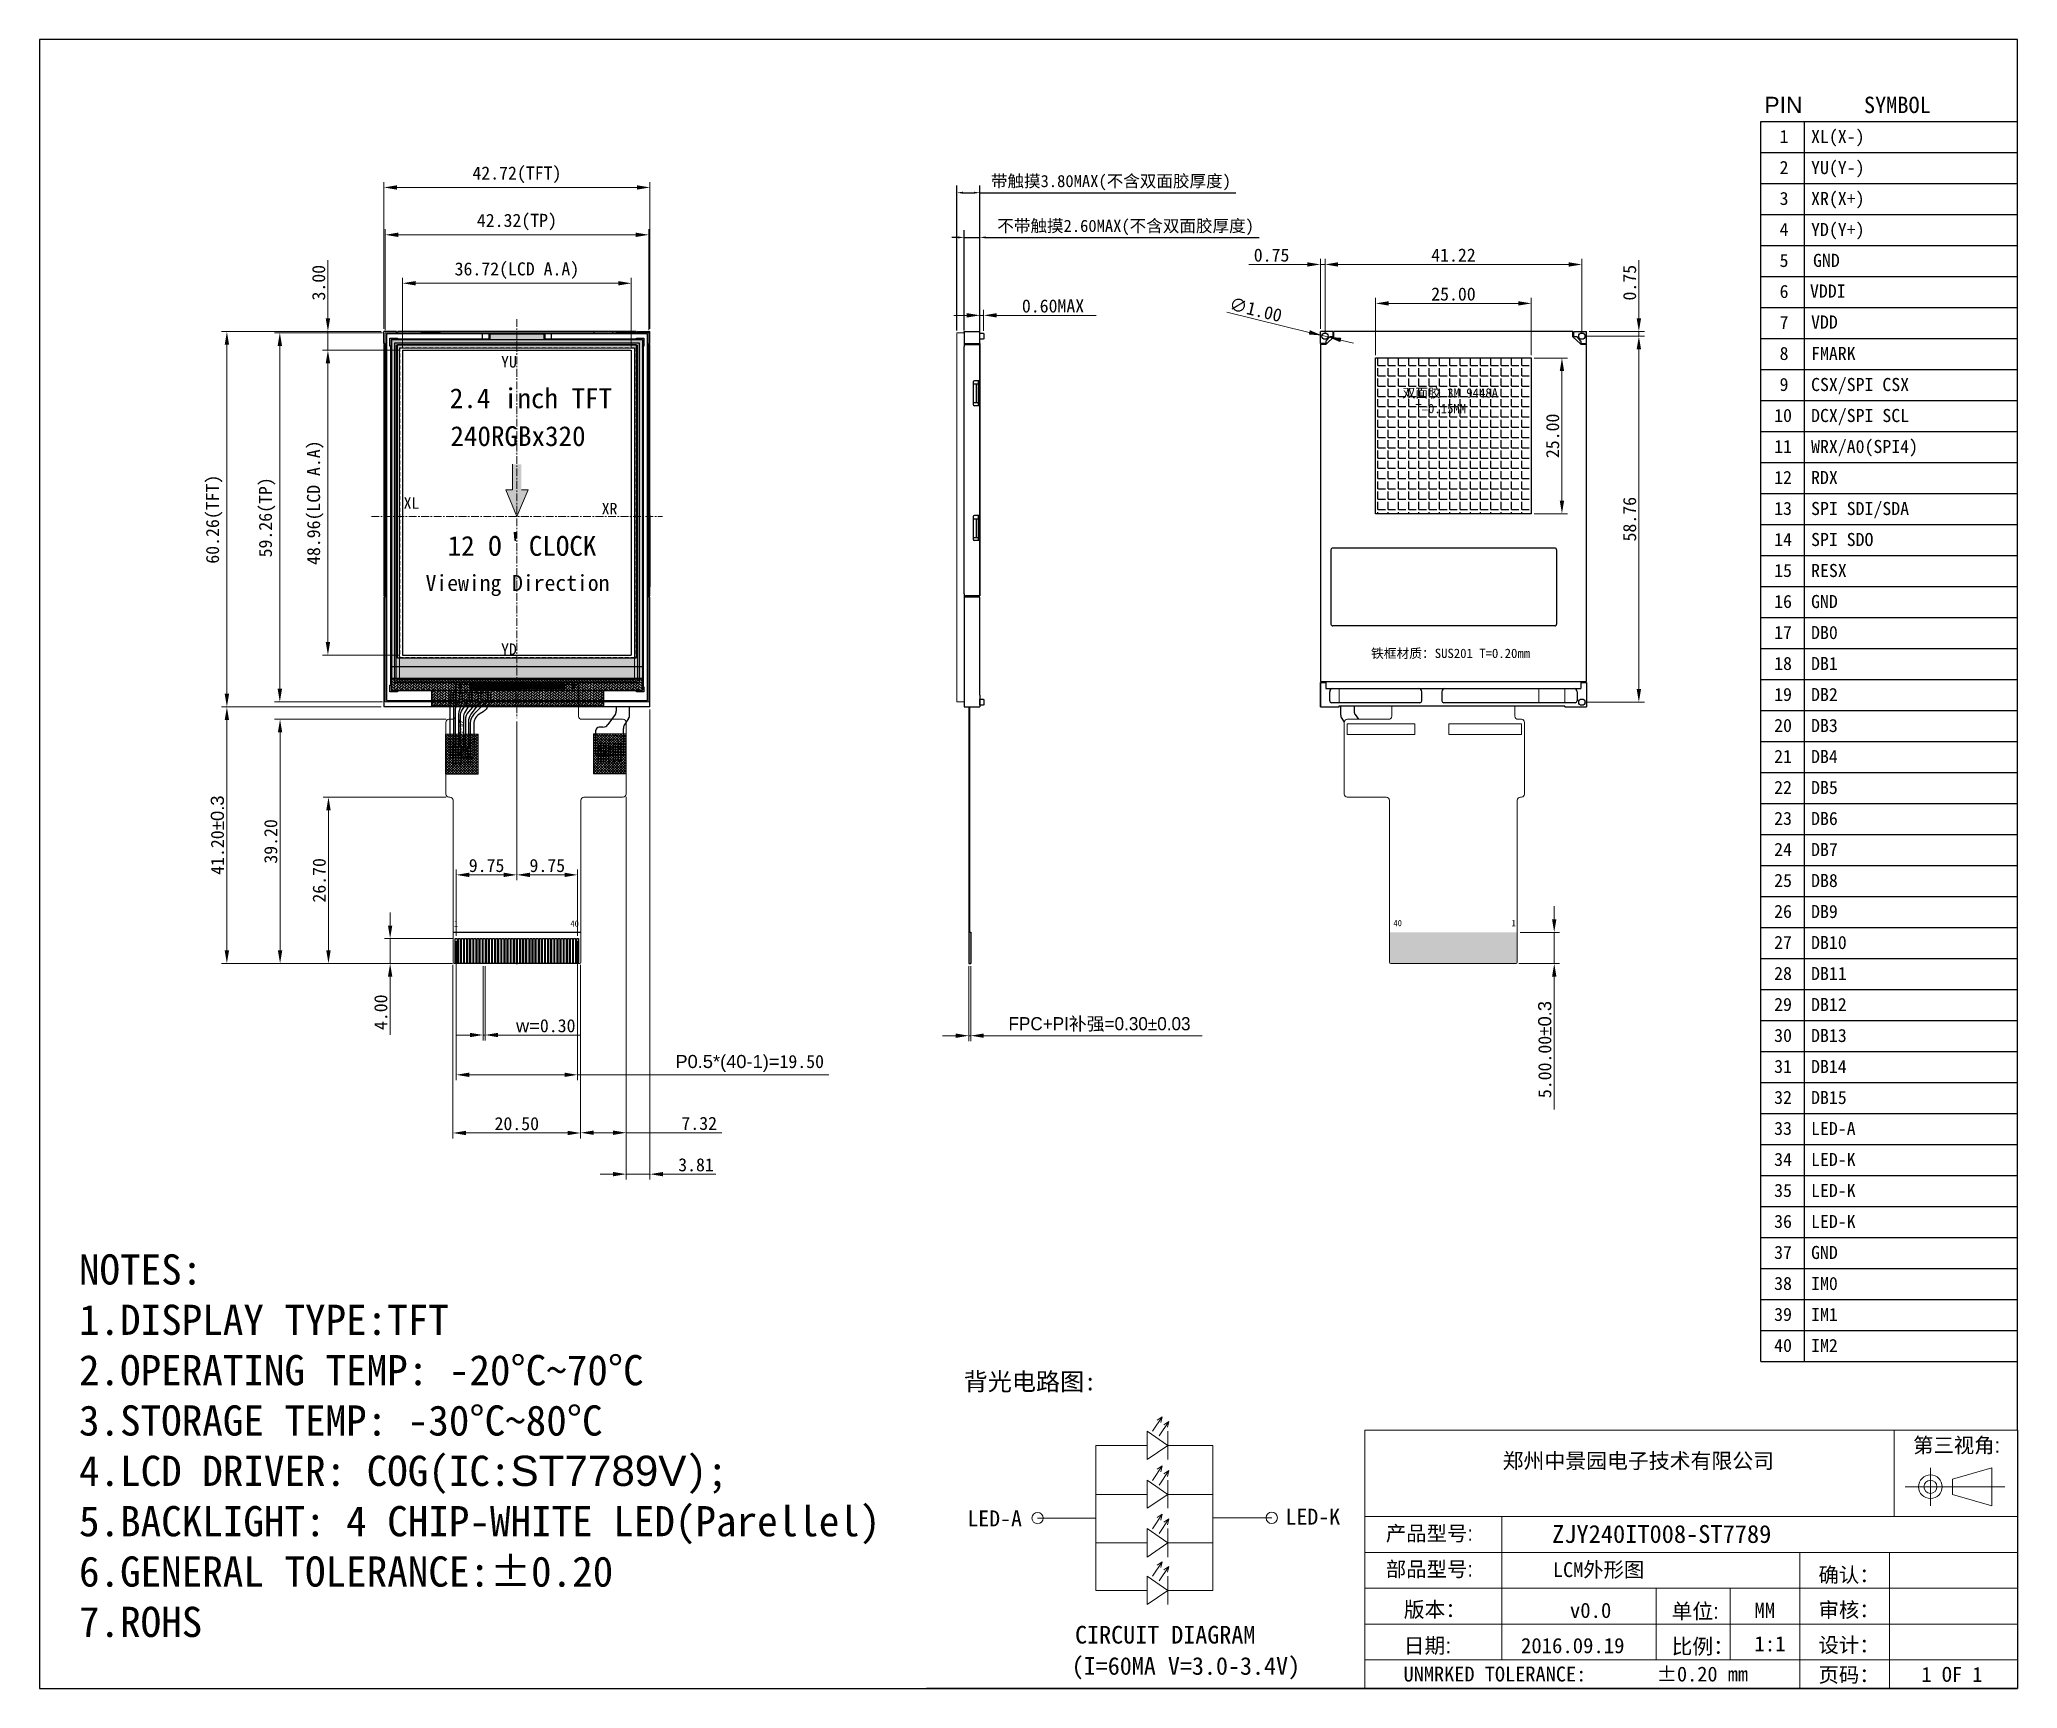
# Model space of a CAD drawing. Header units: millimetres. Extents: x 2512 to 2830, y -3152 to -2887.
import ezdxf

# ---------------------------------------------------------------- set-up
doc = ezdxf.new("R2010")
doc.units = ezdxf.units.MM
doc.linetypes.add('CENTER', pattern=[2, 1.25, -0.25, 0.25, -0.25])
doc.linetypes.add('HIDDEN2', pattern=[4.7625, 3.175, -1.5875])
for name, color, linetype, lineweight in [('BL', 7, 'Continuous', 13), ('center', 1, 'CENTER', 9), ('DIM', 3, 'Continuous', 13), ('面版', 41, 'Continuous', 9)]:
    doc.layers.add(name, color=color, linetype=linetype, lineweight=lineweight)
for name, color, linetype in [('FPC', 30, 'Continuous'), ('LCD', 1, 'Continuous'), ('MECH1', 1, 'Continuous'), ('SHADING TAPE', 42, 'Continuous'), ('标注', 3, 'Continuous'), ('铁框', 190, 'Continuous'), ('银路内框线', 3, 'Continuous'), ('黑色ICON', 192, 'Continuous')]:
    doc.layers.add(name, color=color, linetype=linetype)
doc.styles.add('ROMANS', font='')
doc.styles.add('s2', font='')
doc.styles.get("Standard").update_dxf_attribs({"font": ''})
doc.styles.add('WMF-宋体3', font='')
doc.styles.add('仿宋', font='')
doc.styles.add('宋', font='')
doc.styles.add('宋体', font='')
doc.styles.add('普耐', font='simhei.ttf')
doc.styles.add('样式 1', font='arial.ttf')
doc.styles.get('ROMANS').set_extended_font_data('KaiTi_GB2312')
doc.styles.get('s2').set_extended_font_data('仿宋_GB2312')
doc.styles.get('Standard').set_extended_font_data('KaiTi_GB2312')
doc.styles.get('WMF-宋体3').set_extended_font_data('SimSun', bold=True)
doc.styles.get('仿宋').set_extended_font_data('仿宋_GB2312')
doc.styles.get('宋').set_extended_font_data('SimSun')
doc.styles.get('宋体').set_extended_font_data('SimSun')
doc.dimstyles.new('STANDARDA', dxfattribs={"dimscale": 6.5, "dimtxt": 0.3, "dimasz": 0.15, "dimexe": 0.18, "dimexo": 0.0625, "dimgap": 0.05, "dimtad": 1, "dimzin": 0, "dimdsep": 46, "dimtxsty": 'Standard', "dimcen": 0, "dimadec": 0, "dimazin": 0, "dimtfac": 1, "dimtmove": 0, "dimatfit": 3, "dimfxl": 1, "dimtolj": 1, "dimtzin": 0, "dimarcsym": 0})
doc.dimstyles.new('SVA', dxfattribs={"dimscale": 0.7, "dimtxt": 3, "dimasz": 3, "dimexe": 1.25, "dimexo": 0.625, "dimtad": 1, "dimzin": 1, "dimdsep": 46, "dimtxsty": 'Standard', "dimcen": 3, "dimazin": 0, "dimtfac": 1, "dimtmove": 0, "dimatfit": 3, "dimfxl": 1, "dimlwd": 13, "dimlwe": 13, "dimarcsym": 0})

msp = doc.modelspace()

# ---------------------------------------------------------------- texts
for s, height, p in [('XL(X-)', 2.1029, (2796.773, -2903.583)), ('YU(Y-)', 2.1029, (2796.773, -2908.56)), ('XR(X+)', 2.1029, (2796.773, -2913.537)), ('YD(Y+)', 2.1029, (2796.773, -2918.513)), ('GND', 2.1029, (2797.095, -2923.464)), ('VDDI', 2.1029, (2796.597, -2928.39)), ('VDD', 2.1029, (2796.773, -2933.366)), ('FMARK', 2.1029, (2796.773, -2938.42)), ('CSX/SPI CSX', 2.10287, (2796.773, -2943.397)), ('DCX/SPI SCL', 2.10287, (2796.773, -2948.374)), ('WRX/A0(SPI4)', 2.10287, (2796.773, -2953.35)), ('RDX', 2.1029, (2796.773, -2958.327)), ('SPI SDI/SDA', 2.10287, (2796.773, -2963.304)), ('SPI SDO', 2.1029, (2796.773, -2968.281)), ('RESX', 2.1029, (2796.773, -2973.257)), ('GND', 2.1029, (2796.773, -2978.234)), ('DB0', 2.1029, (2796.773, -2983.211)), ('DB1', 2.1029, (2796.773, -2988.187)), ('DB2', 2.1029, (2796.773, -2993.164)), ('DB3', 2.1029, (2796.773, -2998.141)), ('DB4', 2.1029, (2796.773, -3003.118)), ('DB5', 2.1029, (2796.773, -3008.094)), ('DB6', 2.1029, (2796.773, -3013.071)), ('DB7', 2.1029, (2796.773, -3018.048)), ('DB8', 2.1029, (2796.773, -3023.025)), ('DB9', 2.1029, (2796.773, -3028.001)), ('DB10', 2.1029, (2796.773, -3032.978)), ('DB11', 2.1029, (2796.773, -3037.955)), ('DB12', 2.1029, (2796.773, -3042.931)), ('DB13', 2.1029, (2796.773, -3047.908)), ('DB14', 2.1029, (2796.773, -3052.885)), ('DB15', 2.1029, (2796.773, -3057.862)), ('LED-A', 2.1029, (2796.773, -3062.838)), ('LED-K', 2.1029, (2796.773, -3067.814)), ('LED-K', 2.1029, (2796.773, -3072.791)), ('LED-K', 2.1029, (2796.773, -3077.768)), ('GND', 2.1029, (2796.773, -3082.745)), ('IM0', 2.1029, (2796.773, -3087.721)), ('IM1', 2.1029, (2796.773, -3092.698)), ('IM2', 2.1029, (2796.773, -3097.675))]:
    msp.add_text(s, height=height).set_placement(p)
at = {"lineweight": 9}
for s, height, style, p in [('背光电路图:', 2.8367, 'WMF-宋体3', (2660.735, -3103.838)), ('第三视角:', 2.3961, '样式 1', (2813.161, -3113.839)), ('产品型号:', 2.3961, '样式 1', (2728.506, -3127.988)), ('ZJY240IT008-ST7789', 2.87401, 'ROMANS', (2755.201, -3128.325)), ('部品型号:', 2.3961, '样式 1', (2728.506, -3133.736)), ('确认：', 2.3961, '样式 1', (2797.967, -3134.648)), ('版本：', 2.4429, '样式 1', (2731.386, -3140.244)), ('v0.0', 2.4429, 'ROMANS', (2758.057, -3140.367)), ('单位:', 2.4429, '样式 1', (2774.385, -3140.51)), ('MM', 2.4429, 'ROMANS', (2787.685, -3140.367)), ('审核：', 2.3961, '样式 1', (2797.967, -3140.274)), ('日期:', 2.4429, '样式 1', (2731.386, -3146.028)), ('比例：', 2.4429, '样式 1', (2774.385, -3146.164)), ('1:1', 2.4429, 'ROMANS', (2787.685, -3145.73)), ('设计：', 2.3961, '样式 1', (2797.967, -3145.914)), ('2016.09.19', 2.4429, 'ROMANS', (2750.205, -3146.028)), ('UNMRKED TOLERANCE:', 2.39611, 'ROMANS', (2731.346, -3150.573)), ('%%P0.20 mm', 2.3961, 'ROMANS', (2771.983, -3150.573)), ('页码：', 2.3961, '样式 1', (2797.967, -3150.688)), ('1 OF 1', 2.3961, 'ROMANS', (2814.501, -3150.628))]:
    msp.add_text(s, height=height, dxfattribs=dict(at, style=style)).set_placement(p)
at = {"color": 0, "lineweight": 0, "style": '普耐'}
msp.add_text('LED-K', height=2.5783, dxfattribs=at).set_placement((2712.408, -3125.4))
at = {"style": 'WMF-宋体3'}
for s, p in [('CIRCUIT DIAGRAM', (2678.619, -3144.483)), ('(I=60MA V=3.0-3.4V)', (2678.076, -3149.493))]:
    msp.add_text(s, height=2.83668, dxfattribs=at).set_placement(p)
at = {"attachment_point": 1}
for s, insert, char_height in [('{\\fArial|b0|i0|c0|p32;PIN}', (2789.274, -2896.153), 2.62859), ('SYMBOL', (2805.262, -2896.139), 2.6286), ('1', (2791.719, -2901.468), 2.103), ('2', (2791.719, -2906.445), 2.103), ('3', (2791.719, -2911.421), 2.103), ('4', (2791.719, -2916.398), 2.103), ('5', (2791.719, -2921.375), 2.103), ('6', (2791.719, -2926.351), 2.103), ('7', (2791.719, -2931.328), 2.103), ('8', (2791.719, -2936.305), 2.103), ('9', (2791.719, -2941.282), 2.103), ('10', (2790.844, -2946.258), 2.1029), ('11', (2790.844, -2951.235), 2.1029), ('12', (2790.844, -2956.212), 2.1029), ('13', (2790.844, -2961.189), 2.1029), ('14', (2790.844, -2966.165), 2.1029), ('15', (2790.844, -2971.142), 2.1029), ('16', (2790.844, -2976.119), 2.1029), ('17', (2790.844, -2981.095), 2.1029), ('18', (2790.844, -2986.072), 2.1029), ('19', (2790.844, -2991.049), 2.1029), ('20', (2790.844, -2996.026), 2.1029), ('21', (2790.844, -3001.002), 2.1029), ('22', (2790.844, -3005.979), 2.1029), ('23', (2790.844, -3010.956), 2.1029), ('24', (2790.844, -3015.933), 2.1029), ('25', (2790.844, -3020.909), 2.1029), ('26', (2790.844, -3025.886), 2.1029), ('27', (2790.844, -3030.863), 2.1029), ('28', (2790.844, -3035.839), 2.1029), ('29', (2790.844, -3040.816), 2.1029), ('30', (2790.844, -3045.793), 2.1029), ('31', (2790.844, -3050.77), 2.1029), ('32', (2790.844, -3055.746), 2.1029), ('33', (2790.844, -3060.723), 2.1029), ('34', (2790.844, -3065.699), 2.1029), ('35', (2790.844, -3070.676), 2.1029), ('36', (2790.844, -3075.653), 2.1029), ('37', (2790.844, -3080.629), 2.1029), ('38', (2790.844, -3085.606), 2.1029), ('39', (2790.844, -3090.583), 2.1029), ('40', (2790.844, -3095.56), 2.1029)]:
    msp.add_mtext(s, dxfattribs=dict(at, insert=insert, char_height=char_height))
at = {"color": 4, "insert": (2726.13, -2984.755), "char_height": 1.5, "width": 27.26833, "attachment_point": 1}
msp.add_mtext('{\\fNSimSun|b0|i0|c134|p49;铁框材质：SUS201 T=0.20mm}', dxfattribs=at)
at = {"color": 3, "insert": (2518.704, -3081.99), "char_height": 4.84931, "width": 162.13887, "attachment_point": 1}
msp.add_mtext('{\\fSimSun|b0|i0|c134|p2;NOTES:\\P1.DISPLAY TYPE:TFT \\P2.OPERATING TEMP: -20°C~70°C\\P3.STORAGE TEMP: -30°C~80°C\\P4.LCD DRIVER: COG(IC:\\fArial|b0|i0|c0|p32;ST7789V\\fSimSun|b0|i0|c134|p2;);\\P5.BACKLIGHT: 4 CHIP-WHITE LED(Parellel) \\P6.GENERAL TOLERANCE:±0.20\\P7.ROHS}', dxfattribs=at)
at = {"lineweight": 9, "attachment_point": 1, "style": 'ROMANS'}
for s, insert, char_height, width in [('{\\fSimHei|b0|i0|c134|p49;  郑州中景园电子技术有限公司}', (2743.905, -3113.909), 2.45806, 87.58938), ('LCM{\\fSimSun|b0|i0|c134|p54;外形图}', (2755.315, -3131.417), 2.39501, 26.50792)]:
    msp.add_mtext(s, dxfattribs=dict(at, insert=insert, char_height=char_height, width=width))
at = {"color": 0, "lineweight": 0, "insert": (2661.322, -3123.107), "char_height": 2.5783, "width": 47.883, "attachment_point": 1, "style": '普耐'}
msp.add_mtext('LED-A', dxfattribs=at)
at = {"layer": 'BL', "color": 0, "char_height": 0.45375, "attachment_point": 1, "style": '宋'}
for s, insert, width in [('{\\fNSimSun|b0|i0|c134|p49;\\H1x; A\\fArial|b0|i0|c0|p32;\\H1.333x;\\P    }', (2601.836, -2999.445), 0.7711), ('{\\fNSimSun|b0|i0|c134|p49;\\H1x; A\\fArial|b0|i0|c0|p32;\\H1.333x;\\P    }', (2601.836, -2999.445), 0.7711), ('{\\fNSimSun|b0|i0|c134|p49;K1\\fArial|b0|i0|c0|p32;\\H1.333x;\\P    }', (2602.81, -2998.485), 0.67174), ('{\\fNSimSun|b0|i0|c134|p49;K1\\fArial|b0|i0|c0|p32;\\H1.333x;\\P    }', (2602.81, -2998.485), 0.67174), ('{\\fNSimSun|b0|i0|c134|p49;K2\\H1.333x; \\fArial|b0|i0|c0|p32;   }', (2603.595, -2999.286), 4.28672), ('{\\fNSimSun|b0|i0|c134|p49;K2\\H1.333x; \\fArial|b0|i0|c0|p32;   }', (2603.595, -2999.286), 4.28672), ('{\\fNSimSun|b0|i0|c134|p49;K3\\H1.333x; \\fArial|b0|i0|c0|p32;   }', (2604.395, -2998.324), 4.28672), ('{\\fNSimSun|b0|i0|c134|p49;K3\\H1.333x; \\fArial|b0|i0|c0|p32;   }', (2604.395, -2998.324), 4.28672), ('{\\fNSimSun|b0|i0|c134|p49;K4\\H1.333x; \\fArial|b0|i0|c0|p32;   }', (2605.195, -2999.286), 4.28672), ('{\\fNSimSun|b0|i0|c134|p49;K4\\H1.333x; \\fArial|b0|i0|c0|p32;   }', (2605.195, -2999.286), 4.28672)]:
    msp.add_mtext(s, dxfattribs=dict(at, insert=insert, width=width))
at = {"layer": 'DIM', "color": 212, "attachment_point": 1, "style": '宋体'}
for s, width, insert, char_height in [('2.4 inch TFT', 27.46456, (2578.237, -2942.958), 3.19065), ('240RGBx320', 25.42689, (2578.33, -2949.035), 3.1906), ('12 O{\\fSimSun|b0|i0|c134|p2;＇}CLOCK', 25.07991, (2577.886, -2966.657), 3.19065)]:
    msp.add_mtext_dynamic_manual_height_columns(s, width=width, gutter_width=5, heights=[0], dxfattribs=dict(at, insert=insert, char_height=char_height))
at = {"layer": 'DIM', "color": 4, "insert": (2731.195, -2942.948), "char_height": 1.5, "width": 16.61327, "attachment_point": 1, "style": '宋体'}
msp.add_mtext('双面胶 3M 9448A\\P  T=0.15MM', dxfattribs=at)
at = {"layer": 'DIM', "color": 212, "insert": (2574.35, -2972.924), "char_height": 2.55252, "width": 31.6748, "attachment_point": 1, "style": '宋体'}
msp.add_mtext('\\pxt2.2566;Viewing Direction', dxfattribs=at)
at = {"layer": 'MECH1', "style": '仿宋'}
for s, height, p in [('1', 1.002, (2578.875, -3029.432)), ('40', 1.0024, (2597.595, -3029.409))]:
    msp.add_text(s, height=height, dxfattribs=at).set_placement(p)
at = {"layer": '面版', "color": 2, "style": '仿宋'}
for s, height, p in [('40', 1.0024, (2729.73, -3029.31)), ('1', 1.002, (2748.696, -3029.31))]:
    msp.add_text(s, height=height, dxfattribs=at).set_placement(p)

# ---------------------------------------------------------------- blocks, each defined once
blk = doc.blocks.new('*D77')
at = {"layer": 'Defpoints', "color": 0, "transparency": 16777216}
for p in [(2663.34, -2933.84), (2663.94, -2931.24), (2663.94, -2934.19)]:
    blk.add_point(p, dxfattribs=at)
at = {"layer": '铁框', "color": 0, "lineweight": 13, "transparency": 16777216}
for p, q in [((2663.34, -2933.4), (2663.34, -2930.36)), ((2663.94, -2933.75), (2663.94, -2930.36)), ((2661.24, -2931.24), (2659.14, -2931.24)), ((2663.34, -2931.24), (2663.94, -2931.24)), ((2666.04, -2931.24), (2682.02, -2931.24))]:
    blk.add_line(p, q, dxfattribs=at)
at = {"layer": '铁框', "color": 0, "transparency": 16777216}
for points in [[(2661.24, -2930.89), (2661.24, -2931.59), (2663.34, -2931.24)], [(2666.04, -2930.89), (2666.04, -2931.59), (2663.94, -2931.24)]]:
    blk.add_solid(points, dxfattribs=at)
at = {"layer": '铁框', "color": 3, "transparency": 16777216, "insert": (2675.08, -2929.75), "char_height": 2.1, "attachment_point": 5}
blk.add_mtext('0.60MAX', dxfattribs=at)
blk = doc.blocks.new('*U79')
at = {"layer": 'LCD'}
for p, q in [((-0.04, 0.4), (-0.04, -0.4)), ((-0.04, 0.4), (0.04, 0.4)), ((0.04, 0.4), (0.04, -0.4)), ((-0.04, -0.4), (0.04, -0.4))]:
    blk.add_line(p, q, dxfattribs=at)
blk = doc.blocks.new('*U80')
at = {"layer": 'DIM', "color": 0, "linetype": 'ByBlock', "lineweight": -2, "transparency": 16777216}
for p in [(0, 0), (0.16, 0), (0.32, 0), (0.48, 0), (0.64, 0), (0.8, 0), (0.96, 0), (1.12, 0), (1.28, 0), (1.44, 0), (1.6, 0), (1.76, 0), (1.92, 0), (2.08, 0), (2.24, 0), (2.4, 0), (2.56, 0), (2.72, 0), (2.88, 0), (3.04, 0), (3.2, 0), (3.36, 0), (3.52, 0), (3.68, 0), (3.84, 0), (4, 0), (4.16, 0), (4.32, 0), (4.48, 0), (4.64, 0), (4.8, 0), (4.96, 0), (5.12, 0), (5.28, 0), (5.44, 0), (5.6, 0), (5.76, 0), (5.92, 0), (6.08, 0), (6.24, 0), (6.4, 0), (6.56, 0), (6.72, 0), (6.88, 0), (7.04, 0), (7.2, 0), (7.36, 0), (7.52, 0), (7.68, 0), (7.84, 0), (8, 0), (8.16, 0), (8.32, 0), (8.48, 0), (8.64, 0), (8.8, 0), (8.96, 0), (9.12, 0), (9.28, 0), (9.44, 0), (9.6, 0), (9.76, 0), (9.92, 0), (10.08, 0), (10.24, 0), (10.4, 0), (10.56, 0), (10.72, 0), (10.88, 0), (11.04, 0), (11.2, 0), (11.36, 0), (11.52, 0), (11.68, 0), (11.84, 0), (12, 0), (12.16, 0), (12.32, 0), (12.48, 0), (12.64, 0), (12.8, 0), (12.96, 0), (13.12, 0), (13.28, 0), (13.44, 0), (13.6, 0), (13.76, 0), (13.92, 0), (14.08, 0), (14.24, 0), (14.4, 0), (14.56, 0), (14.72, 0), (14.88, 0), (15.04, 0), (15.2, 0)]:
    blk.add_blockref('*U79', p, dxfattribs=at)
blk = doc.blocks.new('CT024TN01')
at = {"layer": 'DIM'}
for p, q in [((3144.9, 711.64), (3145.12, 711.42)), ((3163.1, 711.42), (3163.32, 711.64))]:
    blk.add_line(p, q, dxfattribs=at)
at = {"layer": 'LCD'}
for p, q in [((3133.95, 767.19), (3133.95, 710.93)), ((3133.95, 767.19), (3174.27, 767.19)), ((3135.75, 765.49), (3172.47, 765.49)), ((3135.75, 765.49), (3135.75, 716.53)), ((3172.47, 765.49), (3172.47, 716.53)), ((3174.27, 767.19), (3174.27, 710.93)), ((3133.95, 714.73), (3174.27, 714.73)), ((3135.75, 716.53), (3172.47, 716.53)), ((3144.73, 711.64), (3144.9, 711.64)), ((3144.73, 711.42), (3144.9, 711.42)), ((3144.9, 711.81), (3144.9, 711.64)), ((3144.9, 711.42), (3144.9, 711.25)), ((3145.12, 711.81), (3145.12, 711.64)), ((3145.12, 711.64), (3145.29, 711.64)), ((3145.12, 711.42), (3145.29, 711.42)), ((3145.12, 711.42), (3145.12, 711.25)), ((3163.1, 711.64), (3162.93, 711.64)), ((3163.1, 711.42), (3162.93, 711.42)), ((3163.1, 711.81), (3163.1, 711.64)), ((3163.1, 711.42), (3163.1, 711.25)), ((3163.32, 711.81), (3163.32, 711.64)), ((3163.49, 711.64), (3163.32, 711.64)), ((3163.32, 711.42), (3163.32, 711.25)), ((3163.49, 711.42), (3163.32, 711.42)), ((3133.95, 710.93), (3174.27, 710.93))]:
    blk.add_line(p, q, dxfattribs=at)
for centre, start, end in [((3145.01, 711.53), 111.5102, 158.4898), ((3145.01, 711.53), 201.5102, 248.4898), ((3145.01, 711.53), 21.5102, 68.4898), ((3145.01, 711.53), 291.5102, 338.4898), ((3163.21, 711.53), 111.5102, 158.4898), ((3163.21, 711.53), 201.5102, 248.4898), ((3163.21, 711.53), 21.5102, 68.4898), ((3163.21, 711.53), 291.5102, 338.4898)]:
    blk.add_arc(centre, 0.3, start, end, dxfattribs=at)
at = {"layer": 'DIM'}
blk.add_blockref('*U80', (3146.51, 711.53), dxfattribs=at)
at = {"layer": 'LCD', "char_height": 0.15, "attachment_point": 1}
for s, insert in [('96', (3146.39, 712.21)), ('1', (3161.66, 712.23))]:
    blk.add_mtext_dynamic_manual_height_columns(s, width=0.5776, gutter_width=5, heights=[0], dxfattribs=dict(at, insert=insert))
blk = doc.blocks.new('TP240')
at = {"color": 9}
for points in [[(2451.3, -2926.59), (2451.3, -2985.85), (2493.62, -2985.85), (2493.62, -2926.59)], [(2453.1, -2982.55), (2491.82, -2982.55), (2491.82, -2928.59), (2453.1, -2928.59)], [(2453.6, -2982.25), (2491.32, -2982.25), (2491.32, -2929.09), (2453.6, -2929.09)]]:
    blk.add_lwpolyline(points, close=True, dxfattribs=at)
at = {"layer": 'FPC', "color": 30}
for points in [[(2468.23, -2985.64), (2467.67, -2986.74, -0.158218), (2466.79, -2987.61), (2466.64, -2987.68, 0.283984), (2465.53, -2989.47), (2465.53, -2994.65, -0.414214), (2465.33, -2994.85), (2464.96, -2994.85, 1), (2464.71, -2994.85), (2464.16, -2994.85, 1), (2463.91, -2994.85), (2463.36, -2994.85, 1), (2463.11, -2994.85), (2462.56, -2994.85, 1), (2462.31, -2994.85), (2461.93, -2994.85, -0.414214), (2461.73, -2994.65), (2461.73, -2984.55, -0.414214), (2461.93, -2984.35), (2468.03, -2984.35, -0.414214), (2468.23, -2984.55), (2468.23, -2985.64)], [(2462.58, -2993.05), (2462.58, -2987.28, -0.137631), (2462.88, -2986.24), (2463.23, -2985.65)], [(2463.73, -2985.65), (2463.19, -2987.28, 0.08094), (2463.08, -2987.91), (2463.08, -2993.05)], [(2463.38, -2993.05), (2463.38, -2988.22, -0.153124), (2463.74, -2987.07), (2464.73, -2985.65)], [(2465.23, -2985.65), (2464.18, -2987.35, 0.139213), (2463.88, -2988.4), (2463.88, -2993.05)], [(2466.23, -2985.65), (2464.68, -2987.43, 0.181262), (2464.18, -2988.75), (2464.18, -2993.05)], [(2466.73, -2985.65), (2465.08, -2987.85, 0.162054), (2464.68, -2989.05), (2464.68, -2993.05)], [(2467.73, -2985.65), (2465.56, -2987.85, 0.197147), (2464.98, -2989.26), (2464.98, -2993.05)]]:
    blk.add_lwpolyline(points, format="xyb", dxfattribs=at)
at = {"layer": 'FPC', "color": 9}
for points in [[(2462.23, -2984.35), (2463.23, -2984.35), (2463.23, -2985.65), (2462.23, -2985.65)], [(2463.73, -2984.35), (2464.73, -2984.35), (2464.73, -2985.65), (2463.73, -2985.65)], [(2465.23, -2984.35), (2466.23, -2984.35), (2466.23, -2985.65), (2465.23, -2985.65)], [(2466.73, -2984.35), (2467.73, -2984.35), (2467.73, -2985.65), (2466.73, -2985.65)]]:
    blk.add_lwpolyline(points, close=True, dxfattribs=at)
at = {"layer": 'FPC', "color": 30}
blk.add_lwpolyline([(2462.28, -2985.65), (2462.28, -2993.05)], dxfattribs=at)
for points in [[(2462.23, -2993.7, -0.333333), (2462.23, -2993.4), (2462.23, -2993.05), (2462.63, -2993.05), (2462.63, -2993.4, -0.333333), (2462.63, -2993.7), (2462.63, -2994.7, -0.162278), (2462.68, -2994.85), (2462.56, -2994.85, 1), (2462.31, -2994.85), (2462.18, -2994.85, -0.162278), (2462.23, -2994.7)], [(2463.03, -2994.4, -0.333333), (2463.03, -2994.1), (2463.03, -2993.05), (2463.43, -2993.05), (2463.43, -2994.1, -0.333333), (2463.43, -2994.4), (2463.43, -2994.7, -0.162278), (2463.48, -2994.85), (2463.36, -2994.85, 1), (2463.11, -2994.85), (2462.98, -2994.85, -0.162278), (2463.03, -2994.7)], [(2463.83, -2993.7, -0.333333), (2463.83, -2993.4), (2463.83, -2993.05), (2464.23, -2993.05), (2464.23, -2993.4, -0.333333), (2464.23, -2993.7), (2464.23, -2994.7, -0.162278), (2464.28, -2994.85), (2464.16, -2994.85, 1), (2463.91, -2994.85), (2463.78, -2994.85, -0.162278), (2463.83, -2994.7)], [(2464.63, -2994.4, -0.333333), (2464.63, -2994.1), (2464.63, -2993.05), (2465.03, -2993.05), (2465.03, -2994.1, -0.333333), (2465.03, -2994.4), (2465.03, -2994.7, -0.162278), (2465.08, -2994.85), (2464.96, -2994.85, 1), (2464.71, -2994.85), (2464.58, -2994.85, -0.162278), (2464.63, -2994.7)]]:
    blk.add_lwpolyline(points, format="xyb", close=True, dxfattribs=at)
for centre in [(2462.43, -2993.55), (2462.43, -2993.55), (2462.43, -2993.55), (2463.23, -2994.25), (2463.23, -2994.25), (2463.23, -2994.25), (2464.03, -2993.55), (2464.03, -2993.55), (2464.03, -2993.55), (2464.83, -2994.25), (2464.83, -2994.25), (2464.83, -2994.25)]:
    blk.add_circle(centre, 0.125, dxfattribs=at)
at = {"layer": '银路内框线', "color": 9}
blk.add_lwpolyline([(2452.8, -2982.75), (2492.12, -2982.75), (2492.12, -2928.29), (2452.8, -2928.29)], close=True, dxfattribs=at)
at = {"layer": '黑色ICON', "color": 9}
for points in [[(2462.23, -2985.65), (2462.23, -2984.35), (2464.73, -2984.35), (2464.73, -2985.65), (2465.23, -2985.65), (2465.23, -2984.35), (2467.73, -2984.35), (2467.73, -2985.65), (2493.42, -2985.65), (2493.42, -2926.79), (2451.5, -2926.79), (2451.5, -2985.65)], [(2453.3, -2928.49), (2491.62, -2928.49), (2491.62, -2978.85), (2453.3, -2978.85)]]:
    blk.add_lwpolyline(points, close=True, dxfattribs=at)
at = {"color": 9, "style": 's2'}
for s, p in [('YU', (2469.92, -2932.17)), ('XR', (2486.07, -2955.76)), ('YD', (2469.92, -2978.33))]:
    blk.add_text(s, height=1.853, dxfattribs=at).set_placement(p)
at = {"color": 9, "insert": (2454.27, -2953), "char_height": 1.853, "width": 5.9927, "attachment_point": 1, "style": 's2'}
blk.add_mtext('XL', dxfattribs=at)
at = {"layer": 'FPC', "color": 30, "style": 's2'}
blk.add_text('24-029', height=0.819, rotation=270, dxfattribs=at).set_placement((2463.18, -2988.65))
blk = doc.blocks.new('*D82')
at = {"layer": 'Defpoints', "color": 0, "transparency": 16777216}
for p in [(2607.37, -2926.09), (2570.65, -2936.84), (2607.37, -2936.84)]:
    blk.add_point(p, dxfattribs=at)
at = {"layer": '铁框', "color": 0, "lineweight": 13, "transparency": 16777216}
for p, q in [((2570.65, -2936.4), (2570.65, -2925.22)), ((2572.75, -2926.09), (2605.27, -2926.09)), ((2607.37, -2936.4), (2607.37, -2925.22))]:
    blk.add_line(p, q, dxfattribs=at)
at = {"layer": '铁框', "color": 0, "transparency": 16777216}
for points in [[(2572.75, -2925.74), (2572.75, -2926.44), (2570.65, -2926.09)], [(2605.27, -2925.74), (2605.27, -2926.44), (2607.37, -2926.09)]]:
    blk.add_solid(points, dxfattribs=at)
at = {"layer": '铁框', "color": 3, "transparency": 16777216, "insert": (2589.01, -2924.06), "char_height": 2.1, "attachment_point": 5}
blk.add_mtext('36.72(LCD A.A)', dxfattribs=at)
blk = doc.blocks.new('*D83')
at = {"layer": 'Defpoints', "color": 0, "transparency": 16777216}
for p in [(2610.17, -2918.31), (2567.85, -2934.04), (2610.17, -2934.04)]:
    blk.add_point(p, dxfattribs=at)
at = {"layer": '铁框', "color": 0, "lineweight": 13, "transparency": 16777216}
for p, q in [((2567.85, -2933.6), (2567.85, -2917.43)), ((2610.17, -2933.6), (2610.17, -2917.43)), ((2569.95, -2918.31), (2608.07, -2918.31))]:
    blk.add_line(p, q, dxfattribs=at)
at = {"layer": '铁框', "color": 0, "transparency": 16777216}
for points in [[(2569.95, -2917.96), (2569.95, -2918.66), (2567.85, -2918.31)], [(2608.07, -2917.96), (2608.07, -2918.66), (2610.17, -2918.31)]]:
    blk.add_solid(points, dxfattribs=at)
at = {"layer": '铁框', "color": 3, "transparency": 16777216, "insert": (2589.01, -2916.27), "char_height": 2.1, "attachment_point": 5}
blk.add_mtext('42.32(TP)', dxfattribs=at)
blk = doc.blocks.new('*D84')
at = {"layer": 'Defpoints', "color": 0, "transparency": 16777216}
for p in [(2610.37, -2910.71), (2567.65, -2933.84), (2610.37, -2933.84)]:
    blk.add_point(p, dxfattribs=at)
at = {"layer": '铁框', "color": 0, "lineweight": 13, "transparency": 16777216}
for p, q in [((2567.65, -2933.4), (2567.65, -2909.84)), ((2569.75, -2910.71), (2608.27, -2910.71)), ((2610.37, -2933.4), (2610.37, -2909.84))]:
    blk.add_line(p, q, dxfattribs=at)
at = {"layer": '铁框', "color": 0, "transparency": 16777216}
for points in [[(2569.75, -2910.36), (2569.75, -2911.06), (2567.65, -2910.71)], [(2608.27, -2910.36), (2608.27, -2911.06), (2610.37, -2910.71)]]:
    blk.add_solid(points, dxfattribs=at)
at = {"layer": '铁框', "color": 3, "transparency": 16777216, "insert": (2589.01, -2908.67), "char_height": 2.1, "attachment_point": 5}
blk.add_mtext('42.72(TFT)', dxfattribs=at)
blk = doc.blocks.new('*D85')
at = {"layer": 'Defpoints', "color": 0, "transparency": 16777216}
for p in [(2570.65, -2936.84), (2558.67, -2985.8), (2570.65, -2985.8)]:
    blk.add_point(p, dxfattribs=at)
at = {"layer": '铁框', "color": 0, "lineweight": 13, "transparency": 16777216}
for p, q in [((2570.21, -2936.84), (2557.8, -2936.84)), ((2558.67, -2938.94), (2558.67, -2983.7)), ((2570.21, -2985.8), (2557.8, -2985.8))]:
    blk.add_line(p, q, dxfattribs=at)
at = {"layer": '铁框', "color": 0, "transparency": 16777216}
for points in [[(2558.32, -2938.94), (2559.02, -2938.94), (2558.67, -2936.84)], [(2558.32, -2983.7), (2559.02, -2983.7), (2558.67, -2985.8)]]:
    blk.add_solid(points, dxfattribs=at)
at = {"layer": '铁框', "color": 3, "transparency": 16777216, "insert": (2556.64, -2961.32), "char_height": 2.1, "attachment_point": 5, "rotation": 90}
blk.add_mtext('48.96(LCD A.A)', dxfattribs=at)
blk = doc.blocks.new('*D86')
at = {"layer": 'Defpoints', "color": 0, "transparency": 16777216}
for p in [(2567.85, -2934.04), (2550.95, -2993.3), (2567.85, -2993.3)]:
    blk.add_point(p, dxfattribs=at)
at = {"layer": '铁框', "color": 0, "lineweight": 13, "transparency": 16777216}
for p, q in [((2567.41, -2934.04), (2550.07, -2934.04)), ((2550.95, -2936.14), (2550.95, -2991.2)), ((2567.41, -2993.3), (2550.07, -2993.3))]:
    blk.add_line(p, q, dxfattribs=at)
at = {"layer": '铁框', "color": 0, "transparency": 16777216}
for points in [[(2550.6, -2936.14), (2551.3, -2936.14), (2550.95, -2934.04)], [(2550.6, -2991.2), (2551.3, -2991.2), (2550.95, -2993.3)]]:
    blk.add_solid(points, dxfattribs=at)
at = {"layer": '铁框', "color": 3, "transparency": 16777216, "insert": (2548.91, -2963.67), "char_height": 2.1, "attachment_point": 5, "rotation": 90}
blk.add_mtext('59.26(TP)', dxfattribs=at)
blk = doc.blocks.new('*D87')
at = {"layer": 'Defpoints', "color": 0, "transparency": 16777216}
for p in [(2567.65, -2933.84), (2542.45, -2994.1), (2567.65, -2994.1)]:
    blk.add_point(p, dxfattribs=at)
at = {"layer": '铁框', "color": 0, "lineweight": 13, "transparency": 16777216}
for p, q in [((2567.21, -2933.84), (2541.58, -2933.84)), ((2542.45, -2935.94), (2542.45, -2992)), ((2567.21, -2994.1), (2541.58, -2994.1))]:
    blk.add_line(p, q, dxfattribs=at)
at = {"layer": '铁框', "color": 0, "transparency": 16777216}
for points in [[(2542.1, -2935.94), (2542.8, -2935.94), (2542.45, -2933.84)], [(2542.1, -2992), (2542.8, -2992), (2542.45, -2994.1)]]:
    blk.add_solid(points, dxfattribs=at)
at = {"layer": '铁框', "color": 3, "transparency": 16777216, "insert": (2540.42, -2963.97), "char_height": 2.1, "attachment_point": 5, "rotation": 90}
blk.add_mtext('60.26(TFT)', dxfattribs=at)
blk = doc.blocks.new('*D88')
at = {"layer": 'Defpoints', "color": 0, "transparency": 16777216}
for p in [(2558.67, -2933.84), (2567.65, -2933.84), (2570.65, -2936.84)]:
    blk.add_point(p, dxfattribs=at)
at = {"layer": '铁框', "color": 0, "lineweight": 13, "transparency": 16777216}
for p, q in [((2558.67, -2931.74), (2558.67, -2922.36)), ((2567.21, -2933.84), (2557.8, -2933.84)), ((2558.67, -2936.84), (2558.67, -2933.84)), ((2570.21, -2936.84), (2557.8, -2936.84)), ((2558.67, -2938.94), (2558.67, -2941.04))]:
    blk.add_line(p, q, dxfattribs=at)
at = {"layer": '铁框', "color": 0, "transparency": 16777216}
for points in [[(2558.32, -2931.74), (2559.02, -2931.74), (2558.67, -2933.84)], [(2558.32, -2938.94), (2559.02, -2938.94), (2558.67, -2936.84)]]:
    blk.add_solid(points, dxfattribs=at)
at = {"layer": '铁框', "color": 3, "transparency": 16777216, "insert": (2557.19, -2926), "char_height": 2.1, "attachment_point": 5, "rotation": 90}
blk.add_mtext('3.00', dxfattribs=at)
blk = doc.blocks.new('*D90')
at = {"layer": 'Defpoints', "color": 0, "transparency": 16777216}
for p in [(2663.34, -2918.73), (2660.79, -2934.06), (2663.34, -2934.58)]:
    blk.add_point(p, dxfattribs=at)
at = {"layer": 'DIM', "color": 0, "lineweight": -2, "transparency": 16777216}
for p, q in [((2660.79, -2933.66), (2660.79, -2917.56)), ((2663.34, -2934.17), (2663.34, -2917.56)), ((2659.82, -2918.73), (2658.84, -2918.73)), ((2660.79, -2918.73), (2663.34, -2918.73)), ((2664.32, -2918.73), (2708.17, -2918.73))]:
    blk.add_line(p, q, dxfattribs=at)
at = {"layer": 'DIM', "color": 0, "transparency": 16777216}
for points in [[(2659.82, -2918.57), (2659.82, -2918.9), (2660.79, -2918.73)], [(2664.32, -2918.57), (2664.32, -2918.9), (2663.34, -2918.73)]]:
    blk.add_solid(points, dxfattribs=at)
at = {"layer": 'DIM', "color": 0, "transparency": 16777216, "insert": (2686.73, -2917.13), "char_height": 1.95, "attachment_point": 5, "style": '宋体'}
blk.add_mtext('\\A1;不带触摸2.60MAX({\\fSimSun|b0|i0|c134|p54;不含双面胶厚度})', dxfattribs=at)
blk = doc.blocks.new('*D91')
at = {"layer": 'Defpoints', "color": 0, "transparency": 16777216}
for p in [(2663.34, -2911.55), (2659.64, -2934.05), (2663.34, -2934.05)]:
    blk.add_point(p, dxfattribs=at)
at = {"layer": 'DIM', "color": 0, "lineweight": -2, "transparency": 16777216}
for p, q in [((2659.64, -2933.65), (2659.64, -2910.38)), ((2660.62, -2911.55), (2662.37, -2911.55)), ((2663.34, -2933.65), (2663.34, -2910.38)), ((2663.34, -2911.55), (2704.42, -2911.55))]:
    blk.add_line(p, q, dxfattribs=at)
at = {"layer": 'DIM', "color": 0, "transparency": 16777216}
for points in [[(2660.62, -2911.39), (2660.62, -2911.71), (2659.64, -2911.55)], [(2662.37, -2911.39), (2662.37, -2911.71), (2663.34, -2911.55)]]:
    blk.add_solid(points, dxfattribs=at)
at = {"layer": 'DIM', "color": 0, "transparency": 16777216, "insert": (2684.37, -2909.94), "char_height": 1.95, "attachment_point": 5, "style": '宋体'}
blk.add_mtext('\\A1;带触摸3.80MAX({\\fSimSun|b0|i0|c134|p54;不含双面胶厚度)}', dxfattribs=at)
blk = doc.blocks.new('*D103')
at = {"layer": 'Defpoints', "color": 0, "transparency": 16777216}
for p in [(2567.63, -2994.1), (2542.45, -3035.3), (2579.11, -3035.3)]:
    blk.add_point(p, dxfattribs=at)
at = {"layer": '铁框', "color": 0, "lineweight": 13, "transparency": 16777216}
for p, q in [((2567.2, -2994.1), (2541.58, -2994.1)), ((2542.45, -2996.2), (2542.45, -3033.2)), ((2578.68, -3035.3), (2541.58, -3035.3))]:
    blk.add_line(p, q, dxfattribs=at)
at = {"layer": '铁框', "color": 0, "transparency": 16777216}
for points in [[(2542.1, -2996.2), (2542.8, -2996.2), (2542.45, -2994.1)], [(2542.1, -3033.2), (2542.8, -3033.2), (2542.45, -3035.3)]]:
    blk.add_solid(points, dxfattribs=at)
at = {"layer": '铁框', "color": 3, "transparency": 16777216, "insert": (2540.94, -3014.7), "char_height": 2.1, "attachment_point": 5, "rotation": 90}
blk.add_mtext('41.20{\\f@Dotum|b0|i0|c0|p34;%%P\\fArial|b0|i0|c0|p32;0.3}', dxfattribs=at)
blk = doc.blocks.new('*D96')
at = {"layer": 'Defpoints', "color": 0, "transparency": 16777216}
for p in [(2578.74, -3035.1), (2599.24, -3035.1), (2599.24, -3062.51)]:
    blk.add_point(p, dxfattribs=at)
at = {"layer": '铁框', "color": 0, "lineweight": 13, "transparency": 16777216}
for p, q in [((2578.74, -3035.53), (2578.74, -3063.38)), ((2599.24, -3035.53), (2599.24, -3063.38)), ((2580.84, -3062.51), (2597.14, -3062.51))]:
    blk.add_line(p, q, dxfattribs=at)
at = {"layer": '铁框', "color": 0, "transparency": 16777216}
for points in [[(2580.84, -3062.16), (2580.84, -3062.86), (2578.74, -3062.51)], [(2597.14, -3062.16), (2597.14, -3062.86), (2599.24, -3062.51)]]:
    blk.add_solid(points, dxfattribs=at)
at = {"layer": '铁框', "color": 3, "transparency": 16777216, "insert": (2588.99, -3061.02), "char_height": 2.1, "attachment_point": 5}
blk.add_mtext('20.50', dxfattribs=at)
blk = doc.blocks.new('*D97')
at = {"layer": 'Defpoints', "color": 0, "transparency": 16777216}
for p in [(2579.26, -3031.3), (2598.76, -3031.3), (2598.76, -3053.17)]:
    blk.add_point(p, dxfattribs=at)
at = {"layer": '铁框', "color": 0, "lineweight": 13, "transparency": 16777216}
for p, q in [((2579.26, -3031.73), (2579.26, -3054.04)), ((2598.76, -3031.73), (2598.76, -3054.04)), ((2581.36, -3053.17), (2596.66, -3053.17)), ((2598.76, -3053.17), (2639.06, -3053.17))]:
    blk.add_line(p, q, dxfattribs=at)
at = {"layer": '铁框', "color": 0, "transparency": 16777216}
for points in [[(2581.36, -3052.82), (2581.36, -3053.52), (2579.26, -3053.17)], [(2596.66, -3052.82), (2596.66, -3053.52), (2598.76, -3053.17)]]:
    blk.add_solid(points, dxfattribs=at)
at = {"layer": '铁框', "color": 3, "transparency": 16777216, "insert": (2626.38, -3051.35), "char_height": 2.1, "attachment_point": 5}
blk.add_mtext('{\\fArial|b0|i0|c0|p32;P0.5*(40-1)=}19.50', dxfattribs=at)
blk = doc.blocks.new('*D98')
at = {"layer": 'Defpoints', "color": 0, "transparency": 16777216}
for p in [(2583.59, -3035.3), (2583.89, -3035.3), (2583.89, -3046.78)]:
    blk.add_point(p, dxfattribs=at)
at = {"layer": '铁框', "color": 0, "lineweight": 13, "transparency": 16777216}
for p, q in [((2583.59, -3035.73), (2583.59, -3047.66)), ((2583.89, -3035.73), (2583.89, -3047.66)), ((2581.49, -3046.78), (2579.39, -3046.78)), ((2583.59, -3046.78), (2583.89, -3046.78)), ((2585.99, -3046.78), (2599.19, -3046.78))]:
    blk.add_line(p, q, dxfattribs=at)
at = {"layer": '铁框', "color": 0, "transparency": 16777216}
for points in [[(2581.49, -3046.43), (2581.49, -3047.13), (2583.59, -3046.78)], [(2585.99, -3046.43), (2585.99, -3047.13), (2583.89, -3046.78)]]:
    blk.add_solid(points, dxfattribs=at)
at = {"layer": '铁框', "color": 3, "transparency": 16777216, "insert": (2593.64, -3045.3), "char_height": 2.1, "attachment_point": 5}
blk.add_mtext('{\\fArial|b0|i0|c0|p32;w=}0.30', dxfattribs=at)
blk = doc.blocks.new('*D99')
at = {"layer": 'Defpoints', "color": 0, "transparency": 16777216}
for p in [(2579.11, -3031.3), (2568.66, -3035.3), (2579.11, -3035.3)]:
    blk.add_point(p, dxfattribs=at)
at = {"layer": '铁框', "color": 0, "lineweight": 13, "transparency": 16777216}
for p, q in [((2568.66, -3029.2), (2568.66, -3027.1)), ((2578.68, -3031.3), (2567.78, -3031.3)), ((2568.66, -3031.3), (2568.66, -3035.3)), ((2578.68, -3035.3), (2567.78, -3035.3)), ((2568.66, -3037.4), (2568.66, -3046.77))]:
    blk.add_line(p, q, dxfattribs=at)
at = {"layer": '铁框', "color": 0, "transparency": 16777216}
for points in [[(2568.31, -3029.2), (2569.01, -3029.2), (2568.66, -3031.3)], [(2568.31, -3037.4), (2569.01, -3037.4), (2568.66, -3035.3)]]:
    blk.add_solid(points, dxfattribs=at)
at = {"layer": '铁框', "color": 3, "transparency": 16777216, "insert": (2567.17, -3043.13), "char_height": 2.1, "attachment_point": 5, "rotation": 90}
blk.add_mtext('4.00', dxfattribs=at)
blk = doc.blocks.new('*D104')
at = {"layer": 'Defpoints', "color": 0, "transparency": 16777216}
for p in [(2589.01, -2996), (2589.01, -3021.07), (2579.26, -3031.3)]:
    blk.add_point(p, dxfattribs=at)
at = {"layer": '铁框', "color": 0, "lineweight": 13, "transparency": 16777216}
for p, q in [((2589.01, -2996.43), (2589.01, -3021.94)), ((2579.26, -3030.86), (2579.26, -3020.19)), ((2581.36, -3021.07), (2586.91, -3021.07))]:
    blk.add_line(p, q, dxfattribs=at)
at = {"layer": '铁框', "color": 0, "transparency": 16777216}
for points in [[(2581.36, -3020.72), (2581.36, -3021.42), (2579.26, -3021.07)], [(2586.91, -3020.72), (2586.91, -3021.42), (2589.01, -3021.07)]]:
    blk.add_solid(points, dxfattribs=at)
at = {"layer": '铁框', "color": 3, "transparency": 16777216, "insert": (2584.14, -3019.58), "char_height": 2.1, "attachment_point": 5}
blk.add_mtext('9.75', dxfattribs=at)
blk = doc.blocks.new('*D105')
at = {"layer": 'Defpoints', "color": 0, "transparency": 16777216}
for p in [(2589.01, -3021.07), (2589.01, -3021.07), (2598.76, -3031.3)]:
    blk.add_point(p, dxfattribs=at)
at = {"layer": '铁框', "color": 0, "lineweight": 13, "transparency": 16777216}
for p, q in [((2589.01, -3020.63), (2589.01, -3020.19)), ((2596.66, -3021.07), (2591.11, -3021.07)), ((2598.76, -3030.86), (2598.76, -3020.19))]:
    blk.add_line(p, q, dxfattribs=at)
at = {"layer": '铁框', "color": 0, "transparency": 16777216}
for points in [[(2591.11, -3020.72), (2591.11, -3021.42), (2589.01, -3021.07)], [(2596.66, -3020.72), (2596.66, -3021.42), (2598.76, -3021.07)]]:
    blk.add_solid(points, dxfattribs=at)
at = {"layer": '铁框', "color": 3, "transparency": 16777216, "insert": (2593.89, -3019.58), "char_height": 2.1, "attachment_point": 5}
blk.add_mtext('9.75', dxfattribs=at)
blk = doc.blocks.new('*D100')
at = {"layer": 'Defpoints', "color": 0, "transparency": 16777216}
for p in [(2606.56, -3054.51), (2599.24, -3057.25), (2606.56, -3062.47)]:
    blk.add_point(p, dxfattribs=at)
at = {"layer": '铁框', "color": 0, "lineweight": 13, "transparency": 16777216}
for p, q in [((2599.24, -3057.69), (2599.24, -3063.34)), ((2606.56, -3054.95), (2606.56, -3063.34)), ((2601.34, -3062.47), (2604.46, -3062.47)), ((2606.56, -3062.47), (2621.92, -3062.47))]:
    blk.add_line(p, q, dxfattribs=at)
at = {"layer": '铁框', "color": 0, "transparency": 16777216}
for points in [[(2601.34, -3062.12), (2601.34, -3062.82), (2599.24, -3062.47)], [(2604.46, -3062.12), (2604.46, -3062.82), (2606.56, -3062.47)]]:
    blk.add_solid(points, dxfattribs=at)
at = {"layer": '铁框', "color": 3, "transparency": 16777216, "insert": (2618.28, -3060.98), "char_height": 2.1, "attachment_point": 5}
blk.add_mtext('7.32', dxfattribs=at)
blk = doc.blocks.new('*D101')
at = {"layer": 'Defpoints', "color": 0, "transparency": 16777216}
for p in [(2610.37, -2994.1), (2606.56, -3008.1), (2610.37, -3069.12)]:
    blk.add_point(p, dxfattribs=at)
at = {"layer": '铁框', "color": 0, "lineweight": 13, "transparency": 16777216}
for p, q in [((2610.37, -2994.53), (2610.37, -3070)), ((2606.56, -3008.53), (2606.56, -3070)), ((2604.46, -3069.12), (2602.36, -3069.12)), ((2606.56, -3069.12), (2610.37, -3069.12)), ((2612.47, -3069.12), (2620.95, -3069.12))]:
    blk.add_line(p, q, dxfattribs=at)
at = {"layer": '铁框', "color": 0, "transparency": 16777216}
for points in [[(2604.46, -3068.77), (2604.46, -3069.47), (2606.56, -3069.12)], [(2612.47, -3068.77), (2612.47, -3069.47), (2610.37, -3069.12)]]:
    blk.add_solid(points, dxfattribs=at)
at = {"layer": '铁框', "color": 3, "transparency": 16777216, "insert": (2617.76, -3067.63), "char_height": 2.1, "attachment_point": 5}
blk.add_mtext('3.81', dxfattribs=at)
blk = doc.blocks.new('*D106')
at = {"layer": 'Defpoints', "color": 0, "transparency": 16777216}
for p in [(2578.09, -3008.6), (2558.76, -3035.3), (2577.59, -3035.3)]:
    blk.add_point(p, dxfattribs=at)
at = {"layer": '铁框', "color": 0, "lineweight": 13, "transparency": 16777216}
for p, q in [((2577.65, -3008.6), (2557.89, -3008.6)), ((2558.76, -3010.7), (2558.76, -3033.2)), ((2577.15, -3035.3), (2557.89, -3035.3))]:
    blk.add_line(p, q, dxfattribs=at)
at = {"layer": '铁框', "color": 0, "transparency": 16777216}
for points in [[(2558.41, -3010.7), (2559.11, -3010.7), (2558.76, -3008.6)], [(2558.41, -3033.2), (2559.11, -3033.2), (2558.76, -3035.3)]]:
    blk.add_solid(points, dxfattribs=at)
at = {"layer": '铁框', "color": 3, "transparency": 16777216, "insert": (2557.28, -3021.95), "char_height": 2.1, "attachment_point": 5, "rotation": 90}
blk.add_mtext('26.70', dxfattribs=at)
blk = doc.blocks.new('*D102')
at = {"layer": 'Defpoints', "color": 0, "transparency": 16777216}
for p in [(2578.07, -2996.1), (2550.99, -3035.3), (2578.68, -3035.3)]:
    blk.add_point(p, dxfattribs=at)
at = {"layer": '铁框', "color": 0, "lineweight": 13, "transparency": 16777216}
for p, q in [((2577.64, -2996.1), (2550.11, -2996.1)), ((2550.99, -2998.2), (2550.99, -3033.2)), ((2578.24, -3035.3), (2550.11, -3035.3))]:
    blk.add_line(p, q, dxfattribs=at)
at = {"layer": '铁框', "color": 0, "transparency": 16777216}
for points in [[(2550.64, -2998.2), (2551.34, -2998.2), (2550.99, -2996.1)], [(2550.64, -3033.2), (2551.34, -3033.2), (2550.99, -3035.3)]]:
    blk.add_solid(points, dxfattribs=at)
at = {"layer": '铁框', "color": 3, "transparency": 16777216, "insert": (2549.5, -3015.7), "char_height": 2.1, "attachment_point": 5, "rotation": 90}
blk.add_mtext('39.20', dxfattribs=at)
blk = doc.blocks.new('*D107')
at = {"layer": 'Defpoints', "color": 0, "transparency": 16777216}
for p in [(2749.61, -3030.3), (2749.41, -3035.3), (2755.54, -3035.3)]:
    blk.add_point(p, dxfattribs=at)
at = {"layer": '铁框', "color": 0, "lineweight": 13, "transparency": 16777216}
for p, q in [((2755.54, -3028.2), (2755.54, -3026.1)), ((2750.05, -3030.3), (2756.41, -3030.3)), ((2755.54, -3030.3), (2755.54, -3035.3)), ((2749.85, -3035.3), (2756.41, -3035.3)), ((2755.54, -3037.4), (2755.54, -3058.75))]:
    blk.add_line(p, q, dxfattribs=at)
at = {"layer": '铁框', "color": 0, "transparency": 16777216}
for points in [[(2755.19, -3028.2), (2755.89, -3028.2), (2755.54, -3030.3)], [(2755.19, -3037.4), (2755.89, -3037.4), (2755.54, -3035.3)]]:
    blk.add_solid(points, dxfattribs=at)
at = {"layer": '铁框', "color": 3, "transparency": 16777216, "insert": (2754.03, -3049.12), "char_height": 2.1, "attachment_point": 5, "rotation": 90}
blk.add_mtext('5.00.00{\\f@Dotum|b0|i0|c0|p34;%%P\\fArial|b0|i0|c0|p32;0.3}', dxfattribs=at)
blk = doc.blocks.new('*D108')
at = {"layer": 'Defpoints', "color": 0, "transparency": 16777216}
for p in [(2661.56, -3035.3), (2661.86, -3035.3), (2661.86, -3046.89)]:
    blk.add_point(p, dxfattribs=at)
at = {"layer": '铁框', "color": 0, "lineweight": 13, "transparency": 16777216}
for p, q in [((2661.56, -3035.73), (2661.56, -3047.76)), ((2661.86, -3035.73), (2661.86, -3047.76)), ((2659.46, -3046.89), (2657.36, -3046.89)), ((2661.56, -3046.89), (2661.86, -3046.89)), ((2663.96, -3046.89), (2699.02, -3046.89))]:
    blk.add_line(p, q, dxfattribs=at)
at = {"layer": '铁框', "color": 0, "transparency": 16777216}
for points in [[(2659.46, -3046.54), (2659.46, -3047.24), (2661.56, -3046.89)], [(2663.96, -3046.54), (2663.96, -3047.24), (2661.86, -3046.89)]]:
    blk.add_solid(points, dxfattribs=at)
at = {"layer": '铁框', "color": 3, "transparency": 16777216, "insert": (2682.54, -3045.09), "char_height": 2.1, "attachment_point": 5}
blk.add_mtext('{\\f@Dotum|b0|i0|c0|p34;FPC+PI\\fSimSun|b0|i0|c134|p2;补强\\f@Dotum|b0|i0|c0|p34;=\\f@Dotum|b0|i0|c134|p34;0.30\\f@Dotum|b0|i0|c0|p34;%%P0.03}', dxfattribs=at)
blk = doc.blocks.new('*D109')
at = {"layer": 'Defpoints', "color": 0, "transparency": 16777216}
for p in [(2759.97, -2923.07), (2718.75, -2934.59), (2759.97, -2934.59)]:
    blk.add_point(p, dxfattribs=at)
at = {"layer": '铁框', "color": 0, "lineweight": 13, "transparency": 16777216}
for p, q in [((2718.75, -2934.15), (2718.75, -2922.19)), ((2720.85, -2923.07), (2757.87, -2923.07)), ((2759.97, -2934.15), (2759.97, -2922.19))]:
    blk.add_line(p, q, dxfattribs=at)
at = {"layer": '铁框', "color": 0, "transparency": 16777216}
for points in [[(2720.85, -2922.72), (2720.85, -2923.42), (2718.75, -2923.07)], [(2757.87, -2922.72), (2757.87, -2923.42), (2759.97, -2923.07)]]:
    blk.add_solid(points, dxfattribs=at)
at = {"layer": '铁框', "color": 3, "transparency": 16777216, "insert": (2739.36, -2921.58), "char_height": 2.1, "attachment_point": 5}
blk.add_mtext('41.22', dxfattribs=at)
blk = doc.blocks.new('*D110')
at = {"layer": 'Defpoints', "color": 0, "transparency": 16777216}
for p in [(2759.97, -2934.59), (2759.97, -2993.35), (2769.13, -2993.35)]:
    blk.add_point(p, dxfattribs=at)
at = {"layer": '铁框', "color": 0, "lineweight": 13, "transparency": 16777216}
for p, q in [((2760.41, -2934.59), (2770.01, -2934.59)), ((2769.13, -2936.69), (2769.13, -2991.25)), ((2760.41, -2993.35), (2770.01, -2993.35))]:
    blk.add_line(p, q, dxfattribs=at)
at = {"layer": '铁框', "color": 0, "transparency": 16777216}
for points in [[(2768.78, -2936.69), (2769.48, -2936.69), (2769.13, -2934.59)], [(2768.78, -2991.25), (2769.48, -2991.25), (2769.13, -2993.35)]]:
    blk.add_solid(points, dxfattribs=at)
at = {"layer": '铁框', "color": 3, "transparency": 16777216, "insert": (2767.65, -2963.97), "char_height": 2.1, "attachment_point": 5, "rotation": 90}
blk.add_mtext('58.76', dxfattribs=at)
blk = doc.blocks.new('*D111')
at = {"layer": 'Defpoints', "color": 0, "transparency": 16777216}
for p in [(2718, -2923.07), (2718, -2933.84), (2718.75, -2934.59)]:
    blk.add_point(p, dxfattribs=at)
at = {"layer": '铁框', "color": 0, "lineweight": 13, "transparency": 16777216}
for p, q in [((2715.9, -2923.07), (2706.52, -2923.07)), ((2718, -2933.4), (2718, -2922.19)), ((2718.75, -2923.07), (2718, -2923.07)), ((2718.75, -2934.15), (2718.75, -2922.19)), ((2720.85, -2923.07), (2722.95, -2923.07))]:
    blk.add_line(p, q, dxfattribs=at)
at = {"layer": '铁框', "color": 0, "transparency": 16777216}
for points in [[(2715.9, -2922.72), (2715.9, -2923.42), (2718, -2923.07)], [(2720.85, -2922.72), (2720.85, -2923.42), (2718.75, -2923.07)]]:
    blk.add_solid(points, dxfattribs=at)
at = {"layer": '铁框', "color": 3, "transparency": 16777216, "insert": (2710.16, -2921.58), "char_height": 2.1, "attachment_point": 5}
blk.add_mtext('0.75', dxfattribs=at)
blk = doc.blocks.new('*D112')
at = {"layer": 'Defpoints', "color": 0, "transparency": 16777216}
for p in [(2760.72, -2933.84), (2759.97, -2934.59), (2769.13, -2934.59)]:
    blk.add_point(p, dxfattribs=at)
at = {"layer": '铁框', "color": 0, "lineweight": 13, "transparency": 16777216}
for p, q in [((2769.13, -2931.74), (2769.13, -2922.36)), ((2761.16, -2933.84), (2770.01, -2933.84)), ((2769.13, -2934.59), (2769.13, -2933.84)), ((2760.41, -2934.59), (2770.01, -2934.59)), ((2769.13, -2936.69), (2769.13, -2938.79))]:
    blk.add_line(p, q, dxfattribs=at)
at = {"layer": '铁框', "color": 0, "transparency": 16777216}
for points in [[(2768.78, -2931.74), (2769.48, -2931.74), (2769.13, -2933.84)], [(2768.78, -2936.69), (2769.48, -2936.69), (2769.13, -2934.59)]]:
    blk.add_solid(points, dxfattribs=at)
at = {"layer": '铁框', "color": 3, "transparency": 16777216, "insert": (2767.65, -2926), "char_height": 2.1, "attachment_point": 5, "rotation": 90}
blk.add_mtext('0.75', dxfattribs=at)
blk = doc.blocks.new('*D113')
at = {"layer": 'Defpoints', "color": 0, "transparency": 16777216}
for p in [(2718.26, -2934.47), (2719.23, -2934.7)]:
    blk.add_point(p, dxfattribs=at)
at = {"layer": '铁框', "color": 0, "lineweight": 13, "transparency": 16777216}
for p, q in [((2702.99, -2930.74), (2716.22, -2933.97)), ((2719.23, -2934.7), (2718.26, -2934.47)), ((2721.27, -2935.2), (2723.31, -2935.7))]:
    blk.add_line(p, q, dxfattribs=at)
at = {"layer": '铁框', "color": 0, "transparency": 16777216}
for points in [[(2716.31, -2933.63), (2716.14, -2934.31), (2718.26, -2934.47)], [(2721.36, -2934.86), (2721.19, -2935.54), (2719.23, -2934.7)]]:
    blk.add_solid(points, dxfattribs=at)
at = {"layer": '铁框', "color": 3, "transparency": 16777216, "insert": (2707.61, -2930.33), "char_height": 2.1, "attachment_point": 5, "rotation": 346.2734}
blk.add_mtext('∅1.00', dxfattribs=at)
blk = doc.blocks.new('*D114')
at = {"layer": 'Defpoints', "color": 0, "transparency": 16777216}
for p in [(2751.86, -2929.32), (2726.86, -2938.09), (2751.86, -2938.09)]:
    blk.add_point(p, dxfattribs=at)
at = {"layer": '铁框', "color": 0, "lineweight": 13, "transparency": 16777216}
for p, q in [((2726.86, -2937.65), (2726.86, -2928.45)), ((2728.96, -2929.32), (2749.76, -2929.32)), ((2751.86, -2937.65), (2751.86, -2928.45))]:
    blk.add_line(p, q, dxfattribs=at)
at = {"layer": '铁框', "color": 0, "transparency": 16777216}
for points in [[(2728.96, -2928.97), (2728.96, -2929.67), (2726.86, -2929.32)], [(2749.76, -2928.97), (2749.76, -2929.67), (2751.86, -2929.32)]]:
    blk.add_solid(points, dxfattribs=at)
at = {"layer": '铁框', "color": 3, "transparency": 16777216, "insert": (2739.36, -2927.83), "char_height": 2.1, "attachment_point": 5}
blk.add_mtext('25.00', dxfattribs=at)
blk = doc.blocks.new('*D115')
at = {"layer": 'Defpoints', "color": 0, "transparency": 16777216}
for p in [(2751.86, -2938.09), (2751.86, -2963.09), (2756.78, -2963.09)]:
    blk.add_point(p, dxfattribs=at)
at = {"layer": '铁框', "color": 0, "lineweight": 13, "transparency": 16777216}
for p, q in [((2752.3, -2938.09), (2757.65, -2938.09)), ((2756.78, -2940.19), (2756.78, -2960.99)), ((2752.3, -2963.09), (2757.65, -2963.09))]:
    blk.add_line(p, q, dxfattribs=at)
at = {"layer": '铁框', "color": 0, "transparency": 16777216}
for points in [[(2756.43, -2940.19), (2757.13, -2940.19), (2756.78, -2938.09)], [(2756.43, -2960.99), (2757.13, -2960.99), (2756.78, -2963.09)]]:
    blk.add_solid(points, dxfattribs=at)
at = {"layer": '铁框', "color": 3, "transparency": 16777216, "insert": (2755.29, -2950.59), "char_height": 2.1, "attachment_point": 5, "rotation": 90}
blk.add_mtext('25.00', dxfattribs=at)

# ---------------------------------------------------------------- dimensions: what is measured, and where the dimension line sits
at = {"layer": 'DIM', "color": 3}
for base, p1, p2, text, picture, middle in [((2663.344, -2911.552), (2659.644, -2934.054), (2663.344, -2934.054), '带触摸3.80MAX({\\fSimSun|b0|i0|c134|p54;不含双面胶厚度)}', '*D91', (2684.372, -2909.944)), ((2663.344, -2918.734), (2660.794, -2934.064), (2663.344, -2934.58), '不带触摸2.60MAX({\\fSimSun|b0|i0|c134|p54;不含双面胶厚度})', '*D90', (2686.733, -2917.126))]:
    dim = msp.add_linear_dim(base=base, p1=p1, p2=p2, text=text, dimstyle='STANDARDA', override={"dimtxsty": '宋体'}, dxfattribs=at)
    dim.commit()
    dim.dimension.update_dxf_attribs({"geometry": picture, "text_midpoint": middle})
at = {"layer": '铁框', "color": 3}
for base, p1, p2, text, picture, middle in [((2610.37, -2910.712), (2567.65, -2933.836), (2610.37, -2933.836), '<>(TFT)', '*D84', (2589.01, -2910.712)), ((2610.17, -2918.308), (2567.85, -2934.036), (2610.17, -2934.036), '<>(TP)', '*D83', (2589.01, -2918.308)), ((2598.764, -3053.168), (2579.264, -3031.296), (2598.764, -3031.296), '{\\fArial|b0|i0|c0|p32;P0.5*(40-1)=}<>', '*D97', (2626.377, -3053.168))]:
    dim = msp.add_linear_dim(base=base, p1=p1, p2=p2, text=text, dimstyle='SVA', override={"dimclrt": 3}, dxfattribs=at)
    dim.commit()
    dim.dimension.update_dxf_attribs({"geometry": picture, "text_midpoint": middle, "dimtype": 160})
for base, p1, p2, text, picture, middle in [((2607.37, -2926.093), (2570.65, -2936.836), (2607.37, -2936.836), '<>(LCD A.A)', '*D82', (2589.01, -2924.055)), ((2663.944, -2931.237), (2663.344, -2933.836), (2663.944, -2934.186), '<>MAX', '*D77', (2675.082, -2929.749)), ((2583.894, -3046.783), (2583.594, -3035.296), (2583.894, -3035.296), '{\\fArial|b0|i0|c0|p32;w=}<>', '*D98', (2593.643, -3045.296)), ((2661.864, -3046.888), (2661.564, -3035.296), (2661.864, -3035.296), '{\\f@Dotum|b0|i0|c0|p34;FPC+PI\\fSimSun|b0|i0|c134|p2;补强\\f@Dotum|b0|i0|c0|p34;=\\f@Dotum|b0|i0|c134|p34;<>\\f@Dotum|b0|i0|c0|p34;%%P0.03}', '*D108', (2682.54, -3045.091))]:
    dim = msp.add_linear_dim(base=base, p1=p1, p2=p2, text=text, dimstyle='SVA', override={"dimclrt": 3}, dxfattribs=at)
    dim.commit()
    dim.dimension.update_dxf_attribs({"geometry": picture, "text_midpoint": middle})
for base, p1, p2, picture, middle in [((2717.998, -2923.068), (2718.748, -2934.586), (2717.998, -2933.836), '*D111', (2710.161, -2921.581)), ((2759.968, -2923.068), (2718.748, -2934.586), (2759.968, -2934.586), '*D109', (2739.358, -2921.581)), ((2751.858, -2929.32), (2726.858, -2938.086), (2751.858, -2938.086), '*D114', (2739.358, -2927.833)), ((2610.37, -3069.122), (2606.56, -3008.096), (2610.37, -2994.096), '*D101', (2617.758, -3067.634)), ((2589.01, -3021.065), (2579.264, -3031.296), (2589.01, -2995.996), '*D104', (2584.137, -3019.578)), ((2589.01, -3021.065), (2598.764, -3031.296), (2589.01, -3021.065), '*D105', (2593.887, -3019.578))]:
    dim = msp.add_linear_dim(base=base, p1=p1, p2=p2, dimstyle='SVA', override={"dimclrt": 3}, dxfattribs=at)
    dim.commit()
    dim.dimension.update_dxf_attribs({"geometry": picture, "text_midpoint": middle})
for base, p1, p2, picture, middle in [((2558.673, -2933.836), (2570.65, -2936.836), (2567.65, -2933.836), '*D88', (2557.186, -2925.999)), ((2769.135, -2993.346), (2759.968, -2934.586), (2759.968, -2993.346), '*D110', (2767.647, -2963.966)), ((2756.78, -2963.086), (2751.858, -2938.086), (2751.858, -2963.086), '*D115', (2755.292, -2950.586)), ((2550.985, -3035.296), (2578.073, -2996.096), (2578.676, -3035.296), '*D102', (2549.498, -3015.696)), ((2558.763, -3035.296), (2578.09, -3008.596), (2577.59, -3035.296), '*D106', (2557.275, -3021.946)), ((2568.66, -3035.296), (2579.114, -3031.296), (2579.114, -3035.296), '*D99', (2567.172, -3043.134))]:
    dim = msp.add_linear_dim(base=base, p1=p1, p2=p2, angle=90, dimstyle='SVA', override={"dimclrt": 3}, dxfattribs=at)
    dim.commit()
    dim.dimension.update_dxf_attribs({"geometry": picture, "text_midpoint": middle})
dim = msp.add_linear_dim(base=(2769.135, -2934.586), p1=(2760.718, -2933.836), p2=(2759.968, -2934.586), angle=90, dimstyle='SVA', override={"dimclrt": 3}, dxfattribs=at)
dim.commit()
dim.dimension.update_dxf_attribs({"geometry": '*D112', "text_midpoint": (2769.135, -2925.999), "dimtype": 160})
dim = msp.add_diameter_dim_2p(p1=(2719.234, -2934.705), p2=(2718.262, -2934.467), dimstyle='SVA', override={"dimclrt": 3}, dxfattribs=at)
dim.commit()
dim.dimension.update_dxf_attribs({"geometry": '*D113', "text_midpoint": (2707.254, -2931.778), "dimtype": 163})
for base, p1, p2, text, picture, middle in [((2542.453, -2994.096), (2567.65, -2933.836), (2567.65, -2994.096), '<>(TFT)', '*D87', (2540.416, -2963.966)), ((2550.947, -2993.296), (2567.85, -2934.036), (2567.85, -2993.296), '<>(TP)', '*D86', (2548.909, -2963.666)), ((2558.673, -2985.796), (2570.65, -2936.836), (2570.65, -2985.796), '<>(LCD A.A)', '*D85', (2556.636, -2961.316)), ((2542.453, -3035.296), (2567.634, -2994.096), (2579.114, -3035.296), '<>{\\f@Dotum|b0|i0|c0|p34;%%P\\fArial|b0|i0|c0|p32;0.3}', '*D103', (2540.943, -3014.696)), ((2755.536, -3035.296), (2749.608, -3030.296), (2749.408, -3035.296), '<>.00{\\f@Dotum|b0|i0|c0|p34;%%P\\fArial|b0|i0|c0|p32;0.3}', '*D107', (2754.026, -3049.121))]:
    dim = msp.add_linear_dim(base=base, p1=p1, p2=p2, angle=90, text=text, dimstyle='SVA', override={"dimclrt": 3}, dxfattribs=at)
    dim.commit()
    dim.dimension.update_dxf_attribs({"geometry": picture, "text_midpoint": middle})
for base, p1, p2, picture, middle in [((2599.244, -3062.507), (2578.744, -3035.096), (2599.244, -3035.096), '*D96', (2588.994, -3062.507)), ((2606.56, -3062.466), (2599.244, -3057.25), (2606.56, -3054.515), '*D100', (2618.283, -3062.466))]:
    dim = msp.add_linear_dim(base=base, p1=p1, p2=p2, dimstyle='SVA', override={"dimclrt": 3}, dxfattribs=at)
    dim.commit()
    dim.dimension.update_dxf_attribs({"geometry": picture, "text_midpoint": middle, "dimtype": 160})

# ---------------------------------------------------------------- hatches: boundary and pattern name
h = msp.add_hatch()
h.set_pattern_fill('AR-HBONE', color=5, scale=0.005, style=0)
h.set_pattern_definition([(45, (-3447.3524, -4123.91436), (7e-17, 0.71842049), [1.524, -0.508]), (135, (-3446.99317, -4123.55515), (7e-17, 0.71842049), [1.524, -0.508])])
h.paths.add_polyline_path([(2609.17, -2989.546), (2609.17, -2935.136), (2593.31, -2935.136), (2593.31, -2934.286), (2584.71, -2934.286), (2584.71, -2935.136), (2568.85, -2935.136), (2568.85, -2989.546)])
h.paths.add_polyline_path([(2570.15, -2986.196), (2570.15, -2936.436), (2607.87, -2936.436), (2607.87, -2986.196)], flags=16)
h.paths.add_polyline_path([(2602.85, -2993.996), (2602.85, -2991.446), (2609.17, -2991.446), (2609.17, -2989.546), (2568.85, -2989.546), (2568.85, -2991.446), (2575.41, -2991.446), (2575.41, -2993.996)])
h = msp.add_hatch()
h.set_pattern_fill('ANGLE', color=2, scale=6, style=0)
h.set_pattern_definition([(0, (402.3765, 30890.6509), (0, 1.65), [1.2, -0.45]), (90, (402.3765, 30890.6509), (-1.65, 1e-16), [1.2, -0.45])])
h.paths.add_polyline_path([(2751.858, -2963.086), (2751.858, -2938.086), (2726.858, -2938.086), (2726.858, -2963.086)])
h.paths.add_polyline_path([(2730.82, -2942.573), (2747.445, -2942.573), (2747.445, -2947.589), (2730.82, -2947.589)], flags=24)
h = msp.add_hatch()
h.set_pattern_fill('AR-HBONE', color=1, scale=0.003, style=0)
h.set_pattern_definition([(45, (-3447.35238, -4123.91436), (4e-17, 0.431052294), [0.9144, -0.3048]), (135, (-3447.13686, -4123.69883), (4e-17, 0.431052294), [0.9144, -0.3048])])
h.paths.add_polyline_path([(2568.85, -2989.546), (2568.85, -2991.446), (2575.41, -2991.446), (2575.41, -2993.996), (2602.85, -2993.996), (2602.85, -2991.446), (2609.17, -2991.446), (2609.17, -2989.546)])
at = {"layer": 'DIM'}
h = msp.add_hatch(color=212, dxfattribs=at)
h.dxf.hatch_style = 1
h.paths.add_polyline_path([(2589.01, -2963.516), (2587.223, -2959.264), (2588.284, -2959.264), (2588.284, -2955.155), (2589.01, -2955.155)])
h.paths.add_polyline_path([(2589.01, -2963.516), (2589.01, -2955.155), (2589.737, -2955.155), (2589.737, -2959.264), (2590.797, -2959.264)])
at = {"layer": 'SHADING TAPE'}
msp.add_hatch(color=256, dxfattribs=at).paths.add_polyline_path([(2661.564, -3035.296), (2661.864, -3035.296), (2661.864, -3030.296), (2661.564, -3030.296)])
at = {"layer": '面版'}
h = msp.add_hatch(dxfattribs=at)
h.set_pattern_fill('ANSI37', color=2, scale=0.096, style=0)
h.paths.add_polyline_path([(2582.817, -2998.505), (2577.569, -2998.505), (2577.569, -3004.921), (2582.817, -3004.921)])
h = msp.add_hatch(dxfattribs=at)
h.set_pattern_fill('ANSI37', color=2, scale=0.096, style=0)
h.set_pattern_definition([(45, (106.69113, -114.61658), (-0.215526147, 0.215526147), []), (135, (106.69113, -114.61658), (-0.215526147, -0.215526147), [])])
h.paths.add_polyline_path([(2606.56, -2998.421), (2601.312, -2998.421), (2601.312, -3004.837), (2606.56, -3004.837)])
msp.add_hatch(color=2, dxfattribs=at).paths.add_polyline_path([(2749.408, -3035.296, 0.4142136), (2749.608, -3035.096), (2749.608, -3030.296), (2729.108, -3030.296), (2729.108, -3035.096, 0.4142136), (2729.308, -3035.296)])

# ---------------------------------------------------------------- linework, layer by layer
for p, q in [((2788.689, -2900.12), (2829.904, -2900.12)), ((2788.689, -3064.349), (2788.689, -2900.12)), ((2795.645, -2900.12), (2795.645, -3064.349)), ((2788.689, -2905.096), (2829.904, -2905.096)), ((2788.689, -2910.073), (2829.904, -2910.073)), ((2788.689, -2915.049), (2829.904, -2915.049)), ((2788.689, -2920.026), (2829.904, -2920.026)), ((2788.689, -2925.003), (2829.904, -2925.003)), ((2788.689, -2929.979), (2829.904, -2929.979)), ((2788.689, -3099.185), (2788.689, -2929.979)), ((2795.645, -2929.985), (2795.645, -3099.185)), ((2567.65, -2935.743), (2567.65, -2933.836)), ((2569.686, -2933.836), (2567.65, -2933.836)), ((2569.686, -2934.086), (2569.686, -2933.836)), ((2573.65, -2933.836), (2573.65, -2934.086)), ((2573.65, -2933.836), (2576.65, -2933.836)), ((2573.65, -2933.836), (2576.65, -2933.836)), ((2573.65, -2933.836), (2573.65, -2934.086)), ((2576.65, -2933.836), (2576.65, -2934.086)), ((2576.65, -2933.836), (2576.65, -2934.086)), ((2604.37, -2933.836), (2601.37, -2933.836)), ((2604.37, -2933.836), (2601.37, -2933.836)), ((2601.37, -2933.836), (2601.37, -2934.086)), ((2601.37, -2933.836), (2601.37, -2934.086)), ((2604.37, -2933.836), (2604.37, -2934.086)), ((2604.37, -2933.836), (2604.37, -2934.086)), ((2608.334, -2933.836), (2610.37, -2933.836)), ((2608.334, -2934.086), (2608.334, -2933.836)), ((2610.37, -2935.743), (2610.37, -2933.836)), ((2660.794, -2933.836), (2663.344, -2933.836)), ((2660.794, -2933.836), (2660.794, -2936.242)), ((2660.794, -2934.126), (2660.794, -2933.836)), ((2663.344, -2935.743), (2663.344, -2933.836)), ((2720.034, -2933.836), (2717.998, -2933.836)), ((2720.034, -2933.836), (2717.998, -2933.836)), ((2720.034, -2933.836), (2717.998, -2933.836)), ((2717.998, -2935.743), (2717.998, -2933.836)), ((2720.034, -2933.836), (2717.998, -2933.836)), ((2717.998, -2935.743), (2717.998, -2933.836)), ((2720.034, -2933.836), (2717.998, -2933.836)), ((2720.034, -2934.686), (2720.034, -2933.836)), ((2720.034, -2934.086), (2720.034, -2933.836)), ((2758.682, -2934.686), (2758.682, -2933.836)), ((2758.682, -2933.836), (2760.718, -2933.836)), ((2758.682, -2934.086), (2758.682, -2933.836)), ((2758.682, -2933.836), (2760.718, -2933.836)), ((2760.718, -2935.743), (2760.718, -2933.836)), ((2760.718, -2935.743), (2760.718, -2933.836)), ((2567.9, -2935.743), (2567.65, -2935.743)), ((2567.9, -2935.743), (2567.9, -2976.476)), ((2568.615, -2936.211), (2568.615, -2934.901)), ((2568.615, -2934.901), (2569.825, -2934.901)), ((2568.75, -2936.211), (2568.615, -2936.211)), ((2568.75, -2990.611), (2568.75, -2936.211)), ((2569.686, -2934.086), (2608.334, -2934.086)), ((2569.825, -2934.901), (2569.825, -2935.036)), ((2569.825, -2935.036), (2584.51, -2935.036)), ((2583.485, -2935.036), (2583.485, -2934.086)), ((2584.51, -2934.086), (2584.51, -2935.036)), ((2593.51, -2934.086), (2593.51, -2935.036)), ((2593.51, -2935.036), (2608.195, -2935.036)), ((2594.535, -2934.086), (2594.535, -2935.036)), ((2608.195, -2935.036), (2608.195, -2934.901)), ((2608.195, -2934.901), (2609.405, -2934.901)), ((2609.405, -2936.211), (2609.27, -2936.211)), ((2609.27, -2936.211), (2609.27, -2990.871)), ((2609.405, -2934.901), (2609.405, -2936.211)), ((2610.12, -2935.743), (2610.12, -2976.476)), ((2610.12, -2935.743), (2610.37, -2935.743)), ((2660.794, -2935.743), (2663.344, -2935.743)), ((2660.794, -2935.743), (2663.344, -2935.743)), ((2663.114, -2935.943), (2663.114, -2935.743)), ((2663.344, -2934.636), (2663.344, -2934.636)), ((2663.344, -2976.276), (2663.344, -2935.943)), ((2718.898, -2935.743), (2717.998, -2935.743)), ((2718.248, -2935.743), (2717.998, -2935.743)), ((2718.248, -2935.743), (2718.248, -2935.893)), ((2718.898, -2935.378), (2718.898, -2935.868)), ((2720.184, -2934.686), (2719.501, -2934.686)), ((2720.184, -2934.086), (2720.034, -2934.086)), ((2758.682, -2934.086), (2758.532, -2934.086)), ((2759.215, -2934.686), (2758.532, -2934.686)), ((2759.818, -2935.378), (2759.818, -2935.868)), ((2759.818, -2935.743), (2760.718, -2935.743)), ((2760.468, -2935.743), (2760.468, -2935.893)), ((2760.468, -2935.743), (2760.718, -2935.743)), ((2788.689, -2934.956), (2829.904, -2934.956)), ((2788.689, -2939.933), (2829.904, -2939.933)), ((2567.65, -2942.245), (2567.9, -2942.245)), ((2610.12, -2942.245), (2610.37, -2942.245)), ((2662.254, -2942.245), (2662.254, -2945.245)), ((2662.254, -2942.245), (2663.114, -2942.245)), ((2662.754, -2942.245), (2662.754, -2945.245)), ((2663.114, -2945.745), (2663.114, -2941.745)), ((2663.114, -2942.245), (2663.114, -2945.245)), ((2567.65, -2945.245), (2567.9, -2945.245)), ((2610.12, -2945.245), (2610.37, -2945.245)), ((2662.254, -2945.245), (2663.114, -2945.245)), ((2788.689, -2944.909), (2829.904, -2944.909)), ((2788.689, -2949.886), (2829.904, -2949.886)), ((2788.689, -2954.863), (2829.904, -2954.863)), ((2788.689, -2959.839), (2829.904, -2959.839)), ((2567.65, -2963.887), (2567.9, -2963.887)), ((2610.12, -2963.887), (2610.37, -2963.887)), ((2662.254, -2963.887), (2662.254, -2966.887)), ((2662.254, -2963.887), (2663.114, -2963.887)), ((2662.754, -2963.887), (2662.754, -2966.887)), ((2663.114, -2967.387), (2663.114, -2963.387)), ((2663.114, -2963.887), (2663.114, -2966.887)), ((2788.689, -2964.816), (2829.904, -2964.816)), ((2567.65, -2966.887), (2567.9, -2966.887)), ((2610.12, -2966.887), (2610.37, -2966.887)), ((2662.254, -2966.887), (2663.114, -2966.887)), ((2788.702, -2969.792), (2829.904, -2969.792)), ((2788.689, -2974.769), (2829.904, -2974.769)), ((2567.65, -2976.476), (2567.65, -2994.096)), ((2567.9, -2976.476), (2567.65, -2976.476)), ((2610.37, -2976.476), (2610.12, -2976.476)), ((2610.37, -2994.096), (2610.37, -2976.476)), ((2660.794, -2975.976), (2660.794, -2994.099)), ((2663.344, -2976.476), (2660.794, -2976.476)), ((2663.114, -2976.476), (2663.114, -2976.276)), ((2663.344, -2992.246), (2663.344, -2976.476)), ((2788.689, -2979.746), (2829.904, -2979.746)), ((2788.689, -2984.722), (2829.904, -2984.722)), ((2568.615, -2991.671), (2568.615, -2990.611)), ((2568.615, -2990.611), (2568.75, -2990.611)), ((2609.27, -2990.871), (2609.405, -2990.871)), ((2609.405, -2990.871), (2609.405, -2991.671)), ((2717.998, -2990.176), (2717.998, -2994.096)), ((2717.998, -2994.096), (2717.998, -2990.176)), ((2718.248, -2990.026), (2718.248, -2990.176)), ((2718.898, -2990.026), (2718.898, -2991.176)), ((2759.818, -2990.026), (2759.818, -2991.176)), ((2760.468, -2990.026), (2760.468, -2990.176)), ((2760.718, -2990.176), (2760.718, -2994.096)), ((2760.718, -2990.176), (2760.718, -2994.096)), ((2788.689, -2989.699), (2829.904, -2989.699)), ((2610.37, -2994.096), (2567.65, -2994.096)), ((2569.818, -2991.671), (2568.615, -2991.671)), ((2575.31, -2991.546), (2569.818, -2991.546)), ((2569.818, -2991.546), (2569.818, -2991.671)), ((2575.31, -2993.596), (2575.41, -2993.596)), ((2602.85, -2993.596), (2602.95, -2993.596)), ((2608.203, -2991.546), (2602.95, -2991.546)), ((2608.203, -2991.671), (2608.203, -2991.546)), ((2609.405, -2991.671), (2608.203, -2991.671)), ((2660.794, -2994.099), (2663.344, -2994.096)), ((2663.344, -2992.246), (2663.344, -2994.096)), ((2717.998, -2994.096), (2721.038, -2994.096)), ((2717.998, -2994.096), (2721.038, -2994.096)), ((2719.502, -2993.146), (2719.502, -2991.676)), ((2719.502, -2993.146), (2719.502, -2991.676)), ((2733.981, -2993.446), (2719.802, -2993.446)), ((2733.981, -2993.446), (2719.802, -2993.446)), ((2720.002, -2991.176), (2733.781, -2991.176)), ((2721.038, -2993.946), (2757.218, -2993.946)), ((2721.038, -2993.946), (2757.218, -2993.946)), ((2734.281, -2993.146), (2734.281, -2991.676)), ((2734.281, -2993.146), (2734.281, -2991.676)), ((2737.501, -2991.676), (2737.501, -2993.146)), ((2737.501, -2991.676), (2737.501, -2993.146)), ((2758.918, -2993.446), (2737.801, -2993.446)), ((2758.918, -2993.446), (2737.801, -2993.446)), ((2738.001, -2991.176), (2758.718, -2991.176)), ((2757.218, -2994.096), (2760.718, -2994.096)), ((2757.218, -2994.096), (2760.718, -2994.096)), ((2759.218, -2991.676), (2759.218, -2993.146)), ((2759.218, -2991.676), (2759.218, -2993.146)), ((2788.689, -2994.676), (2829.904, -2994.676)), ((2788.689, -2999.652), (2829.904, -2999.652)), ((2788.689, -3004.629), (2829.904, -3004.629)), ((2788.689, -3009.606), (2829.904, -3009.606)), ((2788.689, -3014.582), (2829.904, -3014.582)), ((2788.689, -3019.559), (2829.904, -3019.559)), ((2788.689, -3024.536), (2829.904, -3024.536)), ((2788.689, -3029.512), (2829.904, -3029.512)), ((2788.689, -3034.489), (2829.904, -3034.489)), ((2788.689, -3039.465), (2829.904, -3039.465)), ((2788.689, -3044.442), (2829.904, -3044.442)), ((2788.689, -3049.419), (2829.904, -3049.419)), ((2788.689, -3054.395), (2829.904, -3054.395)), ((2788.689, -3059.372), (2829.904, -3059.372)), ((2788.689, -3064.349), (2829.904, -3064.349)), ((2788.689, -3069.325), (2829.904, -3069.325)), ((2788.689, -3074.302), (2829.904, -3074.302)), ((2788.689, -3079.279), (2829.904, -3079.279)), ((2788.689, -3084.255), (2829.904, -3084.255)), ((2788.689, -3089.232), (2829.904, -3089.232)), ((2788.689, -3094.208), (2829.904, -3094.208)), ((2788.689, -3099.185), (2829.904, -3099.185))]:
    msp.add_line(p, q)
at = {"color": 6, "linetype": 'Continuous'}
for p, q in [((2608.134, -2933.836), (2569.886, -2933.836)), ((2569.886, -2934.086), (2569.886, -2933.836)), ((2604.87, -2933.836), (2608.134, -2933.836)), ((2604.87, -2933.836), (2608.134, -2933.836)), ((2608.134, -2933.836), (2604.87, -2933.836)), ((2608.134, -2934.086), (2608.134, -2933.836)), ((2567.65, -2935.943), (2567.9, -2935.943)), ((2567.65, -2935.943), (2567.65, -2976.276)), ((2567.85, -2935.943), (2567.85, -2976.276)), ((2569.886, -2934.036), (2608.134, -2934.036)), ((2610.37, -2935.943), (2610.12, -2935.943)), ((2610.17, -2935.943), (2610.17, -2976.276)), ((2610.37, -2976.276), (2610.37, -2935.943)), ((2660.794, -2975.976), (2660.794, -2936.243)), ((2661.094, -2935.943), (2663.344, -2935.943)), ((2663.144, -2935.943), (2663.144, -2935.743)), ((2663.344, -2935.743), (2663.344, -2976.276)), ((2662.254, -2941.945), (2662.254, -2945.545)), ((2663.344, -2941.745), (2662.454, -2941.745)), ((2663.144, -2945.745), (2663.144, -2941.745)), ((2663.344, -2945.745), (2662.454, -2945.745)), ((2662.254, -2963.587), (2662.254, -2967.187)), ((2663.344, -2963.387), (2662.454, -2963.387)), ((2663.144, -2967.387), (2663.144, -2963.387)), ((2663.344, -2967.387), (2662.454, -2967.387)), ((2755.618, -2968.596), (2719.998, -2968.596)), ((2719.698, -2968.896), (2719.698, -2980.796)), ((2755.918, -2968.896), (2755.918, -2980.796)), ((2567.9, -2976.276), (2567.65, -2976.276)), ((2610.12, -2976.276), (2610.37, -2976.276)), ((2663.344, -2976.276), (2661.094, -2976.276)), ((2755.618, -2981.096), (2719.998, -2981.096))]:
    msp.add_line(p, q, dxfattribs=at)
at = {"color": 6}
for p, q in [((2720.184, -2934.686), (2720.184, -2933.836)), ((2758.532, -2934.686), (2758.532, -2933.836))]:
    msp.add_line(p, q, dxfattribs=at)
at = {"color": 1, "linetype": 'HIDDEN2', "ltscale": 0.2}
for p, q in [((2570.15, -2936.436), (2607.87, -2936.436)), ((2570.15, -2936.436), (2570.15, -2986.196)), ((2607.87, -2936.436), (2607.87, -2986.196)), ((2570.15, -2986.196), (2607.87, -2986.196))]:
    msp.add_line(p, q, dxfattribs=at)
at = {"color": 2, "linetype": 'Continuous'}
msp.add_line((2610.37, -2963.387), (2610.37, -2974.836), dxfattribs=at)
at = {"color": 1}
for p, q in [((2568.85, -2989.246), (2568.75, -2989.246)), ((2568.85, -2989.846), (2568.75, -2989.846)), ((2609.17, -2989.546), (2568.85, -2989.546)), ((2609.27, -2989.246), (2609.17, -2989.246)), ((2609.27, -2989.846), (2609.17, -2989.846))]:
    msp.add_line(p, q, dxfattribs=at)
at = {"color": 5}
msp.add_line((2602.85, -2993.996), (2575.41, -2993.996), dxfattribs=at)
at = {"color": 30, "linetype": 'Continuous'}
for p, q in [((2604.956, -2994.096), (2604.956, -2994.809)), ((2607.1, -2995.417), (2607.1, -2994.096)), ((2721.268, -2995.417), (2721.268, -2993.946)), ((2723.412, -2993.946), (2723.412, -2994.809)), ((2602.821, -2997.358), (2602.2, -2997.358)), ((2604.804, -2995.339), (2603.629, -2996.948)), ((2606.948, -2995.947), (2606.253, -2997.059)), ((2721.42, -2995.947), (2721.809, -2996.568)), ((2723.564, -2995.339), (2724.117, -2996.096)), ((2601.7, -3001.886), (2601.7, -2997.858)), ((2602.1, -3000.692), (2602.1, -3000.386)), ((2602.1, -3000.386), (2602.5, -3000.386)), ((2602.5, -3000.692), (2602.5, -3000.386)), ((2602.9, -3001.191), (2602.9, -3000.386)), ((2602.9, -3000.386), (2603.3, -3000.386)), ((2603.3, -3001.191), (2603.3, -3000.386)), ((2603.7, -3000.692), (2603.7, -3000.386)), ((2603.7, -3000.386), (2604.1, -3000.386)), ((2604.1, -3000.692), (2604.1, -3000.386)), ((2604.5, -3001.191), (2604.5, -3000.386)), ((2604.5, -3000.386), (2604.9, -3000.386)), ((2604.9, -3001.191), (2604.9, -3000.386)), ((2605.3, -3000.692), (2605.3, -3000.386)), ((2605.3, -3000.386), (2605.7, -3000.386)), ((2605.7, -3000.692), (2605.7, -3000.386)), ((2606.1, -3001.886), (2606.1, -2997.59)), ((2602.175, -3001.886), (2601.7, -3001.886)), ((2602.1, -3001.736), (2602.1, -3001.07)), ((2602.1, -3001.886), (2602.175, -3001.886)), ((2602.425, -3001.886), (2602.5, -3001.886)), ((2602.5, -3001.736), (2602.5, -3001.07)), ((2602.975, -3001.886), (2602.5, -3001.886)), ((2602.9, -3001.736), (2602.9, -3001.568)), ((2602.9, -3001.886), (2602.975, -3001.886)), ((2603.225, -3001.886), (2603.3, -3001.886)), ((2603.3, -3001.736), (2603.3, -3001.568)), ((2603.775, -3001.886), (2603.3, -3001.886)), ((2603.7, -3001.736), (2603.7, -3001.07)), ((2603.7, -3001.886), (2603.775, -3001.886)), ((2604.025, -3001.886), (2604.1, -3001.886)), ((2604.1, -3001.736), (2604.1, -3001.07)), ((2604.575, -3001.886), (2604.1, -3001.886)), ((2604.5, -3001.736), (2604.5, -3001.568)), ((2604.5, -3001.886), (2604.575, -3001.886)), ((2604.825, -3001.886), (2604.9, -3001.886)), ((2605.375, -3001.886), (2604.825, -3001.886)), ((2604.9, -3001.736), (2604.9, -3001.568)), ((2605.3, -3001.736), (2605.3, -3001.07)), ((2605.3, -3001.886), (2605.375, -3001.886)), ((2605.625, -3001.886), (2605.7, -3001.886)), ((2606.1, -3001.886), (2605.625, -3001.886)), ((2605.7, -3001.736), (2605.7, -3001.07))]:
    msp.add_line(p, q, dxfattribs=at)
at = {"color": 0, "lineweight": 0}
for p, q in [((2691.042, -3110.406), (2692.584, -3108.069)), ((2692.584, -3108.069), (2691.788, -3108.616)), ((2692.584, -3108.069), (2692.394, -3109.016)), ((2693.525, -3112.658), (2690.187, -3110.37)), ((2690.187, -3110.37), (2690.187, -3114.908)), ((2692.119, -3111.149), (2693.661, -3108.812)), ((2693.661, -3108.812), (2692.865, -3109.359)), ((2693.661, -3108.812), (2693.471, -3109.759)), ((2693.525, -3114.908), (2693.525, -3110.37)), ((2690.187, -3112.658), (2681.973, -3112.658)), ((2681.973, -3112.658), (2681.973, -3135.938)), ((2690.187, -3114.908), (2693.525, -3112.658)), ((2693.525, -3112.658), (2697.388, -3112.658)), ((2697.163, -3112.658), (2700.738, -3112.658)), ((2700.738, -3112.658), (2700.738, -3135.938)), ((2691.042, -3118.295), (2692.584, -3115.958)), ((2692.584, -3115.958), (2691.788, -3116.505)), ((2692.119, -3119.038), (2693.661, -3116.701)), ((2692.584, -3115.958), (2692.394, -3116.905)), ((2693.661, -3116.701), (2692.865, -3117.248)), ((2693.661, -3116.701), (2693.471, -3117.648)), ((2690.187, -3120.547), (2681.973, -3120.547)), ((2693.525, -3120.547), (2690.187, -3118.259)), ((2690.187, -3118.259), (2690.187, -3122.76)), ((2690.187, -3122.76), (2693.525, -3120.547)), ((2693.525, -3122.76), (2693.525, -3118.259)), ((2693.525, -3120.547), (2697.388, -3120.547)), ((2697.163, -3120.547), (2700.738, -3120.547)), ((2681.973, -3124.333), (2672.595, -3124.333)), ((2691.042, -3126.045), (2692.584, -3123.707)), ((2692.584, -3123.707), (2691.788, -3124.254)), ((2692.119, -3126.788), (2693.661, -3124.451)), ((2692.584, -3123.707), (2692.394, -3124.654)), ((2693.661, -3124.451), (2692.865, -3124.998)), ((2693.661, -3124.451), (2693.471, -3125.398)), ((2700.738, -3124.298), (2710.188, -3124.298)), ((2693.525, -3128.334), (2690.187, -3126.008)), ((2690.187, -3126.008), (2690.187, -3130.622)), ((2693.525, -3130.622), (2693.525, -3126.008)), ((2690.187, -3128.334), (2681.973, -3128.334)), ((2690.187, -3130.622), (2693.525, -3128.334)), ((2693.525, -3128.334), (2697.388, -3128.334)), ((2697.163, -3128.334), (2700.738, -3128.334)), ((2693.525, -3135.938), (2690.187, -3133.651)), ((2690.187, -3133.651), (2690.187, -3138.226)), ((2691.042, -3133.687), (2692.584, -3131.35)), ((2692.584, -3131.35), (2691.788, -3131.897)), ((2692.119, -3134.43), (2693.661, -3132.093)), ((2692.584, -3131.35), (2692.394, -3132.296)), ((2693.661, -3132.093), (2692.865, -3132.64)), ((2693.661, -3132.093), (2693.471, -3133.04)), ((2693.525, -3138.226), (2693.525, -3133.651)), ((2690.187, -3135.938), (2681.973, -3135.938)), ((2690.187, -3138.226), (2693.525, -3135.938)), ((2693.525, -3135.938), (2697.388, -3135.938)), ((2697.163, -3135.938), (2700.738, -3135.938))]:
    msp.add_line(p, q, dxfattribs=at)
at = {"lineweight": 9}
for p, q in [((2725.114, -3110.205), (2829.904, -3110.205)), ((2725.114, -3110.205), (2725.114, -3151.688)), ((2810.103, -3124.098), (2810.103, -3110.205)), ((2815.932, -3116.253), (2815.932, -3122.367)), ((2811.875, -3119.31), (2827.856, -3119.31)), ((2725.114, -3124.098), (2829.904, -3124.098)), ((2747.139, -3124.098), (2747.139, -3147.09)), ((2725.114, -3129.846), (2829.904, -3129.846)), ((2794.945, -3151.688), (2794.945, -3129.846)), ((2809.384, -3151.688), (2809.384, -3129.846)), ((2725.114, -3135.594), (2829.904, -3135.594)), ((2771.879, -3135.594), (2771.879, -3147.09)), ((2783.771, -3135.594), (2783.771, -3147.09)), ((2725.114, -3141.342), (2829.904, -3141.342)), ((2725.114, -3147.09), (2829.904, -3147.09))]:
    msp.add_line(p, q, dxfattribs=at)
at = {"color": 1}
for points in [[(2663.344, -2934.086), (2663.844, -2934.086, -0.4142136), (2663.944, -2934.186), (2663.944, -2934.986, -0.4142136), (2663.844, -2935.086), (2663.344, -2935.086)], [(2663.344, -2992.846), (2663.844, -2992.846, -0.4142136), (2663.944, -2992.946), (2663.944, -2993.746, -0.4142136), (2663.844, -2993.846), (2663.344, -2993.846)]]:
    msp.add_lwpolyline(points, format="xyb", close=True, dxfattribs=at)
at = {"color": 2}
msp.add_lwpolyline([(2726.858, -2938.086), (2751.858, -2938.086), (2751.858, -2963.086), (2726.858, -2963.086)], close=True, dxfattribs=at)
at = {"lineweight": 9}
msp.add_lwpolyline([(2825.813, -3116.253), (2825.813, -3122.367), (2819.496, -3120.557), (2819.496, -3118.063)], close=True, dxfattribs=at)
at = {"color": 1}
for centre in [(2718.748, -2934.586), (2759.968, -2934.586), (2759.968, -2993.346)]:
    msp.add_circle(centre, 0.5, dxfattribs=at)
at = {"color": 30, "linetype": 'Continuous'}
for centre in [(2602.3, -3000.881), (2603.1, -3001.379), (2603.9, -3000.881), (2604.7, -3001.379), (2605.5, -3000.881)]:
    msp.add_circle(centre, 0.125, dxfattribs=at)
at = {"lineweight": 9}
for radius in [1.893, 1.054]:
    msp.add_circle((2815.932, -3119.31), radius, dxfattribs=at)
at = {"color": 0, "lineweight": 0}
for centre in [(2672.595, -3124.333), (2710.188, -3124.298)]:
    msp.add_circle(centre, 0.905, dxfattribs=at)
at = {"color": 6, "linetype": 'Continuous'}
for centre, radius, start, end in [((2661.094, -2936.243), 0.3, 90, 179.99986), ((2662.454, -2941.945), 0.2, 90, 180), ((2662.454, -2945.545), 0.2, 180, 270), ((2662.454, -2963.587), 0.2, 90, 180), ((2662.454, -2967.187), 0.2, 180, 270), ((2719.998, -2968.896), 0.3, 90, 180), ((2755.618, -2968.896), 0.3, 0, 90), ((2661.094, -2975.976), 0.3, 179.99986, 270), ((2719.998, -2980.796), 0.3, 180, 270), ((2755.618, -2980.796), 0.3, 270, 0)]:
    msp.add_arc(centre, radius, start, end, dxfattribs=at)
for centre, radius, start, end in [((2569.65, -2991.676), 0.5, 152.61289, 180), ((2608.367, -2991.676), 0.5, 0, 27.38711), ((2720.002, -2991.676), 0.5, 90, 180), ((2720.002, -2991.676), 0.5, 90, 180), ((2719.802, -2993.146), 0.3, 180, 270), ((2719.802, -2993.146), 0.3, 180, 270), ((2733.781, -2991.676), 0.5, 0, 90), ((2733.781, -2991.676), 0.5, 0, 90), ((2733.981, -2993.146), 0.3, 270, 0), ((2733.981, -2993.146), 0.3, 270, 0), ((2738.001, -2991.676), 0.5, 90, 180), ((2738.001, -2991.676), 0.5, 90, 180), ((2737.801, -2993.146), 0.3, 180, 270), ((2737.801, -2993.146), 0.3, 180, 270), ((2758.718, -2991.676), 0.5, 0, 90), ((2758.918, -2993.146), 0.3, 270, 0), ((2758.918, -2993.146), 0.3, 270, 0)]:
    msp.add_arc(centre, radius, start, end)
at = {"color": 30, "linetype": 'Continuous'}
for centre, radius, start, end in [((2602.2, -2997.858), 0.5, 90, 180), ((2602.821, -2996.358), 1, 270, 323.84592), ((2603.956, -2994.809), 1, 327.98122, 0), ((2607.1, -2997.59), 1, 147.98122, 180), ((2606.1, -2995.417), 1, 327.98122, 0), ((2722.268, -2995.417), 1, 180, 212.01878), ((2724.412, -2994.809), 1, 180, 212.01878), ((2602.3, -3000.881), 0.275, 136.65824, 223.34176), ((2602.3, -3001.886), 0.25, 143.1301, 180), ((2602.3, -3001.886), 0.125, 0, 180), ((2602.3, -3000.881), 0.275, 316.65824, 43.34176), ((2602.3, -3001.886), 0.25, 360, 36.8699), ((2603.1, -3001.379), 0.275, 136.65824, 223.34176), ((2603.1, -3001.886), 0.25, 143.1301, 180), ((2603.1, -3001.886), 0.125, 0, 180), ((2603.1, -3001.379), 0.275, 316.65824, 43.34176), ((2603.1, -3001.886), 0.25, 360, 36.8699), ((2603.9, -3000.881), 0.275, 136.65824, 223.34176), ((2603.9, -3001.886), 0.25, 143.1301, 180), ((2603.9, -3001.886), 0.125, 0, 180), ((2603.9, -3000.881), 0.275, 316.65824, 43.34176), ((2603.9, -3001.886), 0.25, 360, 36.8699), ((2604.7, -3001.379), 0.275, 136.65824, 223.34176), ((2604.7, -3001.886), 0.25, 143.1301, 180), ((2604.7, -3001.886), 0.125, 0, 180), ((2604.7, -3001.379), 0.275, 316.65824, 43.34176), ((2604.7, -3001.886), 0.25, 360, 36.8699), ((2605.5, -3000.881), 0.275, 136.65824, 223.34176), ((2605.5, -3001.886), 0.25, 143.1301, 180), ((2605.5, -3001.886), 0.125, 0, 180), ((2605.5, -3000.881), 0.275, 316.65824, 43.34176), ((2605.5, -3001.886), 0.25, 360, 36.8699)]:
    msp.add_arc(centre, radius, start, end, dxfattribs=at)
at = {"layer": 'BL', "color": 6}
msp.add_line((2573.15, -2933.836), (2569.886, -2933.836), dxfattribs=at)
at = {"layer": 'BL'}
msp.add_line((2759.006, -2933.836), (2760.718, -2933.836), dxfattribs=at)
at = {"layer": 'BL', "color": 5}
for p, q in [((2568.85, -2935.136), (2584.71, -2935.136)), ((2568.85, -2991.446), (2568.85, -2935.136)), ((2584.71, -2934.286), (2593.31, -2934.286)), ((2584.71, -2934.286), (2584.71, -2935.136)), ((2593.31, -2934.286), (2593.31, -2935.136)), ((2593.31, -2935.136), (2609.17, -2935.136)), ((2609.17, -2935.136), (2609.17, -2991.446)), ((2575.41, -2991.446), (2568.85, -2991.446)), ((2575.41, -2991.446), (2575.41, -2993.996)), ((2602.85, -2991.446), (2602.85, -2993.996)), ((2609.17, -2991.446), (2602.85, -2991.446))]:
    msp.add_line(p, q, dxfattribs=at)
at = {"layer": 'BL', "color": 7}
for p, q in [((2659.644, -2934.036), (2659.644, -2993.296)), ((2659.644, -2934.036), (2660.794, -2934.036)), ((2659.644, -2993.296), (2660.794, -2993.296)), ((2721.038, -2991.176), (2721.038, -2993.446)), ((2721.038, -2991.176), (2721.038, -2993.446)), ((2721.038, -2993.946), (2721.038, -2994.096)), ((2757.218, -2991.176), (2757.218, -2993.446)), ((2757.218, -2991.176), (2757.218, -2993.446)), ((2757.218, -2993.946), (2757.218, -2994.096))]:
    msp.add_line(p, q, dxfattribs=at)
at = {"layer": 'BL', "color": 0}
for p, q in [((2575.31, -2991.546), (2575.31, -2994.096)), ((2602.95, -2991.546), (2602.95, -2994.096)), ((2753.058, -2991.176), (2753.058, -2993.446))]:
    msp.add_line(p, q, dxfattribs=at)
at = {"layer": 'center'}
for p, q in [((2589.01, -2931.836), (2589.01, -2995.896)), ((2565.65, -2963.516), (2612.37, -2963.516))]:
    msp.add_line(p, q, dxfattribs=at)
at = {"layer": 'DIM', "color": 212}
for p, q in [((2588.284, -2959.264), (2588.284, -2955.155)), ((2589.01, -2963.516), (2587.223, -2959.264)), ((2587.223, -2959.264), (2588.284, -2959.264)), ((2589.01, -2963.516), (2590.797, -2959.264)), ((2590.797, -2959.264), (2589.737, -2959.264))]:
    msp.add_line(p, q, dxfattribs=at)
at = {"layer": 'MECH1'}
for p, q in [((2578.764, -3030.296), (2599.264, -3030.296)), ((2579.114, -3031.296), (2579.414, -3031.296)), ((2579.114, -3035.296), (2579.114, -3031.296)), ((2579.414, -3031.296), (2579.414, -3035.296)), ((2579.614, -3031.296), (2579.914, -3031.296)), ((2579.614, -3035.296), (2579.614, -3031.296)), ((2579.914, -3031.296), (2579.914, -3035.296)), ((2580.114, -3031.296), (2580.414, -3031.296)), ((2580.114, -3035.296), (2580.114, -3031.296)), ((2580.414, -3031.296), (2580.414, -3035.296)), ((2580.614, -3031.296), (2580.914, -3031.296)), ((2580.614, -3035.296), (2580.614, -3031.296)), ((2580.914, -3031.296), (2580.914, -3035.296)), ((2581.114, -3031.296), (2581.414, -3031.296)), ((2581.114, -3035.296), (2581.114, -3031.296)), ((2581.414, -3031.296), (2581.414, -3035.296)), ((2581.614, -3031.296), (2581.914, -3031.296)), ((2581.614, -3035.296), (2581.614, -3031.296)), ((2581.914, -3031.296), (2581.914, -3035.296)), ((2582.114, -3031.296), (2582.414, -3031.296)), ((2582.114, -3035.296), (2582.114, -3031.296)), ((2582.414, -3031.296), (2582.414, -3035.296)), ((2582.614, -3031.296), (2582.914, -3031.296)), ((2582.614, -3035.296), (2582.614, -3031.296)), ((2582.914, -3031.296), (2582.914, -3035.296)), ((2583.114, -3031.296), (2583.414, -3031.296)), ((2583.114, -3035.296), (2583.114, -3031.296)), ((2583.414, -3031.296), (2583.414, -3035.296)), ((2583.614, -3031.296), (2583.914, -3031.296)), ((2583.614, -3035.296), (2583.614, -3031.296)), ((2583.914, -3031.296), (2583.914, -3035.296)), ((2584.114, -3031.296), (2584.414, -3031.296)), ((2584.114, -3035.296), (2584.114, -3031.296)), ((2584.414, -3031.296), (2584.414, -3035.296)), ((2584.614, -3031.296), (2584.914, -3031.296)), ((2584.614, -3035.296), (2584.614, -3031.296)), ((2584.914, -3031.296), (2584.914, -3035.296)), ((2585.114, -3031.296), (2585.414, -3031.296)), ((2585.114, -3035.296), (2585.114, -3031.296)), ((2585.414, -3031.296), (2585.414, -3035.296)), ((2585.614, -3031.296), (2585.914, -3031.296)), ((2585.614, -3035.296), (2585.614, -3031.296)), ((2585.914, -3031.296), (2585.914, -3035.296)), ((2586.114, -3031.296), (2586.414, -3031.296)), ((2586.114, -3035.296), (2586.114, -3031.296)), ((2586.414, -3031.296), (2586.414, -3035.296)), ((2586.614, -3031.296), (2586.914, -3031.296)), ((2586.614, -3035.296), (2586.614, -3031.296)), ((2586.914, -3031.296), (2586.914, -3035.296)), ((2587.114, -3031.296), (2587.414, -3031.296)), ((2587.114, -3035.296), (2587.114, -3031.296)), ((2587.414, -3031.296), (2587.414, -3035.296)), ((2587.614, -3031.296), (2587.914, -3031.296)), ((2587.614, -3035.296), (2587.614, -3031.296)), ((2587.914, -3031.296), (2587.914, -3035.296)), ((2588.114, -3031.296), (2588.414, -3031.296)), ((2588.114, -3035.296), (2588.114, -3031.296)), ((2588.414, -3031.296), (2588.414, -3035.296)), ((2588.614, -3031.296), (2588.914, -3031.296)), ((2588.614, -3035.296), (2588.614, -3031.296)), ((2588.914, -3031.296), (2588.914, -3035.296)), ((2589.114, -3031.296), (2589.414, -3031.296)), ((2589.114, -3035.296), (2589.114, -3031.296)), ((2589.414, -3031.296), (2589.414, -3035.296)), ((2589.614, -3031.296), (2589.914, -3031.296)), ((2589.614, -3035.296), (2589.614, -3031.296)), ((2589.914, -3031.296), (2589.914, -3035.296)), ((2590.114, -3031.296), (2590.414, -3031.296)), ((2590.114, -3035.296), (2590.114, -3031.296)), ((2590.414, -3031.296), (2590.414, -3035.296)), ((2590.614, -3031.296), (2590.914, -3031.296)), ((2590.614, -3035.296), (2590.614, -3031.296)), ((2590.914, -3031.296), (2590.914, -3035.296)), ((2591.114, -3031.296), (2591.414, -3031.296)), ((2591.114, -3035.296), (2591.114, -3031.296)), ((2591.414, -3031.296), (2591.414, -3035.296)), ((2591.614, -3031.296), (2591.914, -3031.296)), ((2591.614, -3035.296), (2591.614, -3031.296)), ((2591.914, -3031.296), (2591.914, -3035.296)), ((2592.114, -3031.296), (2592.414, -3031.296)), ((2592.114, -3035.296), (2592.114, -3031.296)), ((2592.414, -3031.296), (2592.414, -3035.296)), ((2592.614, -3031.296), (2592.914, -3031.296)), ((2592.614, -3035.296), (2592.614, -3031.296)), ((2592.914, -3031.296), (2592.914, -3035.296)), ((2593.114, -3031.296), (2593.414, -3031.296)), ((2593.114, -3035.296), (2593.114, -3031.296)), ((2593.414, -3031.296), (2593.414, -3035.296)), ((2593.614, -3031.296), (2593.914, -3031.296)), ((2593.614, -3035.296), (2593.614, -3031.296)), ((2593.914, -3031.296), (2593.914, -3035.296)), ((2594.114, -3031.296), (2594.414, -3031.296)), ((2594.114, -3035.296), (2594.114, -3031.296)), ((2594.414, -3031.296), (2594.414, -3035.296)), ((2594.614, -3031.296), (2594.914, -3031.296)), ((2594.614, -3035.296), (2594.614, -3031.296)), ((2594.914, -3031.296), (2594.914, -3035.296)), ((2595.114, -3031.296), (2595.414, -3031.296)), ((2595.114, -3035.296), (2595.114, -3031.296)), ((2595.414, -3031.296), (2595.414, -3035.296)), ((2595.614, -3031.296), (2595.914, -3031.296)), ((2595.614, -3035.296), (2595.614, -3031.296)), ((2595.914, -3031.296), (2595.914, -3035.296)), ((2596.114, -3031.296), (2596.414, -3031.296)), ((2596.114, -3035.296), (2596.114, -3031.296)), ((2596.414, -3031.296), (2596.414, -3035.296)), ((2596.614, -3031.296), (2596.914, -3031.296)), ((2596.614, -3035.296), (2596.614, -3031.296)), ((2596.914, -3031.296), (2596.914, -3035.296)), ((2597.114, -3031.296), (2597.414, -3031.296)), ((2597.114, -3035.296), (2597.114, -3031.296)), ((2597.414, -3031.296), (2597.414, -3035.296)), ((2597.614, -3031.296), (2597.914, -3031.296)), ((2597.614, -3035.296), (2597.614, -3031.296)), ((2597.914, -3031.296), (2597.914, -3035.296)), ((2598.114, -3031.296), (2598.414, -3031.296)), ((2598.114, -3035.296), (2598.114, -3031.296)), ((2598.414, -3031.296), (2598.414, -3035.296)), ((2598.614, -3031.296), (2598.914, -3031.296)), ((2598.614, -3035.296), (2598.614, -3031.296)), ((2598.914, -3031.296), (2598.914, -3035.296)), ((2579.414, -3035.296), (2579.114, -3035.296)), ((2579.914, -3035.296), (2579.614, -3035.296)), ((2580.414, -3035.296), (2580.114, -3035.296)), ((2580.914, -3035.296), (2580.614, -3035.296)), ((2581.414, -3035.296), (2581.114, -3035.296)), ((2581.914, -3035.296), (2581.614, -3035.296)), ((2582.414, -3035.296), (2582.114, -3035.296)), ((2582.914, -3035.296), (2582.614, -3035.296)), ((2583.414, -3035.296), (2583.114, -3035.296)), ((2583.914, -3035.296), (2583.614, -3035.296)), ((2584.414, -3035.296), (2584.114, -3035.296)), ((2584.914, -3035.296), (2584.614, -3035.296)), ((2585.414, -3035.296), (2585.114, -3035.296)), ((2585.914, -3035.296), (2585.614, -3035.296)), ((2586.414, -3035.296), (2586.114, -3035.296)), ((2586.914, -3035.296), (2586.614, -3035.296)), ((2587.414, -3035.296), (2587.114, -3035.296)), ((2587.914, -3035.296), (2587.614, -3035.296)), ((2588.414, -3035.296), (2588.114, -3035.296)), ((2588.914, -3035.296), (2588.614, -3035.296)), ((2588.914, -3035.296), (2589.114, -3035.296)), ((2589.414, -3035.296), (2589.114, -3035.296)), ((2589.914, -3035.296), (2589.614, -3035.296)), ((2590.414, -3035.296), (2590.114, -3035.296)), ((2590.914, -3035.296), (2590.614, -3035.296)), ((2591.414, -3035.296), (2591.114, -3035.296)), ((2591.914, -3035.296), (2591.614, -3035.296)), ((2592.414, -3035.296), (2592.114, -3035.296)), ((2592.914, -3035.296), (2592.614, -3035.296)), ((2593.414, -3035.296), (2593.114, -3035.296)), ((2593.914, -3035.296), (2593.614, -3035.296)), ((2594.414, -3035.296), (2594.114, -3035.296)), ((2594.914, -3035.296), (2594.614, -3035.296)), ((2595.414, -3035.296), (2595.114, -3035.296)), ((2595.914, -3035.296), (2595.614, -3035.296)), ((2596.414, -3035.296), (2596.114, -3035.296)), ((2596.914, -3035.296), (2596.614, -3035.296)), ((2597.414, -3035.296), (2597.114, -3035.296)), ((2597.914, -3035.296), (2597.614, -3035.296)), ((2598.414, -3035.296), (2598.114, -3035.296)), ((2598.914, -3035.296), (2598.614, -3035.296))]:
    msp.add_line(p, q, dxfattribs=at)
at = {"layer": 'SHADING TAPE'}
for p, q in [((2661.564, -2994.096), (2661.564, -3035.296)), ((2661.694, -2994.096), (2661.694, -3030.296)), ((2661.564, -3030.296), (2661.864, -3030.296)), ((2661.864, -3030.296), (2661.864, -3035.296)), ((2661.564, -3035.296), (2661.864, -3035.296))]:
    msp.add_line(p, q, dxfattribs=at)
at = {"layer": '标注', "color": 6}
for p, q in [((2758.532, -2933.836), (2720.184, -2933.836)), ((2717.998, -2935.893), (2718.779, -2935.893)), ((2717.998, -2935.893), (2717.998, -2990.026)), ((2718.985, -2935.811), (2720.184, -2934.686)), ((2758.532, -2934.686), (2759.731, -2935.811)), ((2759.937, -2935.893), (2760.718, -2935.893)), ((2760.718, -2990.026), (2760.718, -2935.893)), ((2717.998, -2990.026), (2760.718, -2990.026))]:
    msp.add_line(p, q, dxfattribs=at)
at = {"layer": '标注', "color": 7}
for p, q in [((2718.898, -2935.378), (2719.501, -2934.686)), ((2759.818, -2935.378), (2759.215, -2934.686)), ((2718.898, -2991.176), (2759.818, -2991.176))]:
    msp.add_line(p, q, dxfattribs=at)
at = {"layer": '标注', "color": 0}
for p, q in [((2717.998, -2990.176), (2718.898, -2990.176)), ((2759.818, -2990.176), (2760.718, -2990.176)), ((2721.038, -2994.096), (2721.038, -2993.946)), ((2757.218, -2994.096), (2757.218, -2993.946))]:
    msp.add_line(p, q, dxfattribs=at)
at = {"layer": '标注', "color": 6}
for centre, start, end in [((2718.779, -2935.593), 270, 313.17732), ((2759.937, -2935.593), 226.82268, 270)]:
    msp.add_arc(centre, 0.3, start, end, dxfattribs=at)
at = {"layer": '铁框', "color": 3}
for p, q in [((2829.904, -3110.205), (2829.904, -3151.688)), ((2829.904, -3151.688), (2654.754, -3151.688))]:
    msp.add_line(p, q, dxfattribs=at)
msp.add_lwpolyline([(2829.904, -3110.205), (2829.904, -2886.964), (2512.377, -2886.964), (2512.377, -3151.688), (2829.904, -3151.688)], dxfattribs=at)
at = {"layer": '面版', "color": 2}
for p, q in [((2579.131, -2990.496), (2579.131, -2995.596)), ((2579.131, -2990.496), (2598.889, -2990.496)), ((2598.889, -2990.496), (2598.889, -2995.596)), ((2729.479, -2993.946), (2729.479, -2995.596)), ((2749.237, -2993.946), (2749.237, -2995.596)), ((2577.59, -3008.096), (2577.59, -2996.596)), ((2578.631, -2996.096), (2578.09, -2996.096)), ((2599.389, -2996.096), (2606.06, -2996.096)), ((2606.56, -2996.596), (2606.56, -3008.096)), ((2721.808, -2996.596), (2721.808, -3008.096)), ((2728.979, -2996.096), (2722.308, -2996.096)), ((2749.737, -2996.096), (2750.279, -2996.096)), ((2750.779, -3008.096), (2750.779, -2996.596)), ((2578.264, -3008.596), (2578.09, -3008.596)), ((2578.764, -3035.096), (2578.764, -3009.096)), ((2599.264, -3035.096), (2599.264, -3009.096)), ((2599.764, -3008.596), (2606.06, -3008.596)), ((2728.605, -3008.596), (2722.308, -3008.596)), ((2729.105, -3035.096), (2729.105, -3009.096)), ((2749.605, -3035.096), (2749.605, -3009.096)), ((2750.105, -3008.596), (2750.279, -3008.596)), ((2578.964, -3035.296), (2599.064, -3035.296)), ((2749.405, -3035.296), (2729.305, -3035.296))]:
    msp.add_line(p, q, dxfattribs=at)
at = {"layer": '面版'}
for points in [[(2722.308, -2998.516), (2733.181, -2998.516), (2733.181, -2996.846), (2722.308, -2996.846)], [(2738.601, -2998.516), (2750.278, -2998.516), (2750.278, -2996.846), (2738.601, -2996.846)], [(2578.787, -3000.396), (2579.187, -3000.396), (2579.187, -3003.296), (2578.787, -3003.296)], [(2579.587, -3000.396), (2579.987, -3000.396), (2579.987, -3003.296), (2579.587, -3003.296)], [(2580.387, -3000.396), (2580.787, -3000.396), (2580.787, -3003.296), (2580.387, -3003.296)], [(2581.187, -3000.396), (2581.587, -3000.396), (2581.587, -3003.296), (2581.187, -3003.296)], [(2602.1, -2999.986), (2602.5, -2999.986), (2602.5, -3002.886), (2602.1, -3002.886)], [(2602.9, -2999.986), (2603.3, -2999.986), (2603.3, -3002.886), (2602.9, -3002.886)], [(2603.7, -2999.986), (2604.1, -2999.986), (2604.1, -3002.886), (2603.7, -3002.886)], [(2604.5, -2999.986), (2604.9, -2999.986), (2604.9, -3002.886), (2604.5, -3002.886)], [(2605.3, -2999.986), (2605.7, -2999.986), (2605.7, -3002.886), (2605.3, -3002.886)]]:
    msp.add_lwpolyline(points, close=True, dxfattribs=at)
at = {"layer": '面版', "color": 2}
for points in [[(2577.569, -2998.505), (2582.817, -2998.505), (2582.817, -3004.921), (2577.569, -3004.921)], [(2601.312, -2998.421), (2606.56, -2998.421), (2606.56, -3004.837), (2601.312, -3004.837)]]:
    msp.add_lwpolyline(points, close=True, dxfattribs=at)
for centre, radius, start, end in [((2578.09, -2996.596), 0.5, 90, 180), ((2578.631, -2995.596), 0.5, 270, 0), ((2599.389, -2995.596), 0.5, 180, 270), ((2606.06, -2996.596), 0.5, 360, 90), ((2722.308, -2996.596), 0.5, 90, 180), ((2728.979, -2995.596), 0.5, 270, 0), ((2749.737, -2995.596), 0.5, 180, 270), ((2749.737, -2995.596), 0.5, 180, 270), ((2750.279, -2996.596), 0.5, 0, 90), ((2578.09, -3008.096), 0.5, 180, 270), ((2578.264, -3009.096), 0.5, 0, 90), ((2599.764, -3009.096), 0.5, 90, 180), ((2606.06, -3008.096), 0.5, 270, 0), ((2722.308, -3008.096), 0.5, 180, 270), ((2728.605, -3009.096), 0.5, 0, 90), ((2750.105, -3009.096), 0.5, 90, 180), ((2750.105, -3009.096), 0.5, 90, 180), ((2750.105, -3009.096), 0.5, 90, 180), ((2750.279, -3008.096), 0.5, 270, 0), ((2578.964, -3035.096), 0.2, 180, 270), ((2599.064, -3035.096), 0.2, 270, 0), ((2729.305, -3035.096), 0.2, 180, 270), ((2749.405, -3035.096), 0.2, 270, 0)]:
    msp.add_arc(centre, radius, start, end, dxfattribs=at)

# ---------------------------------------------------------------- block references
at = {"layer": 'DIM'}
msp.add_blockref('CT024TN01', (-565.096, -3702.324), dxfattribs=at)
at = {"layer": '面版'}
msp.add_blockref('TP240', (116.552, -7.443), dxfattribs=at)

msp.set_redraw_order([(e.dxf.handle, doc.entitydb.next_handle()) for e in msp.query("TEXT MTEXT ATTDEF DIMENSION ARC_DIMENSION")])  # texts and dimensions are drawn at this point

doc.saveas('drawing.dxf')
